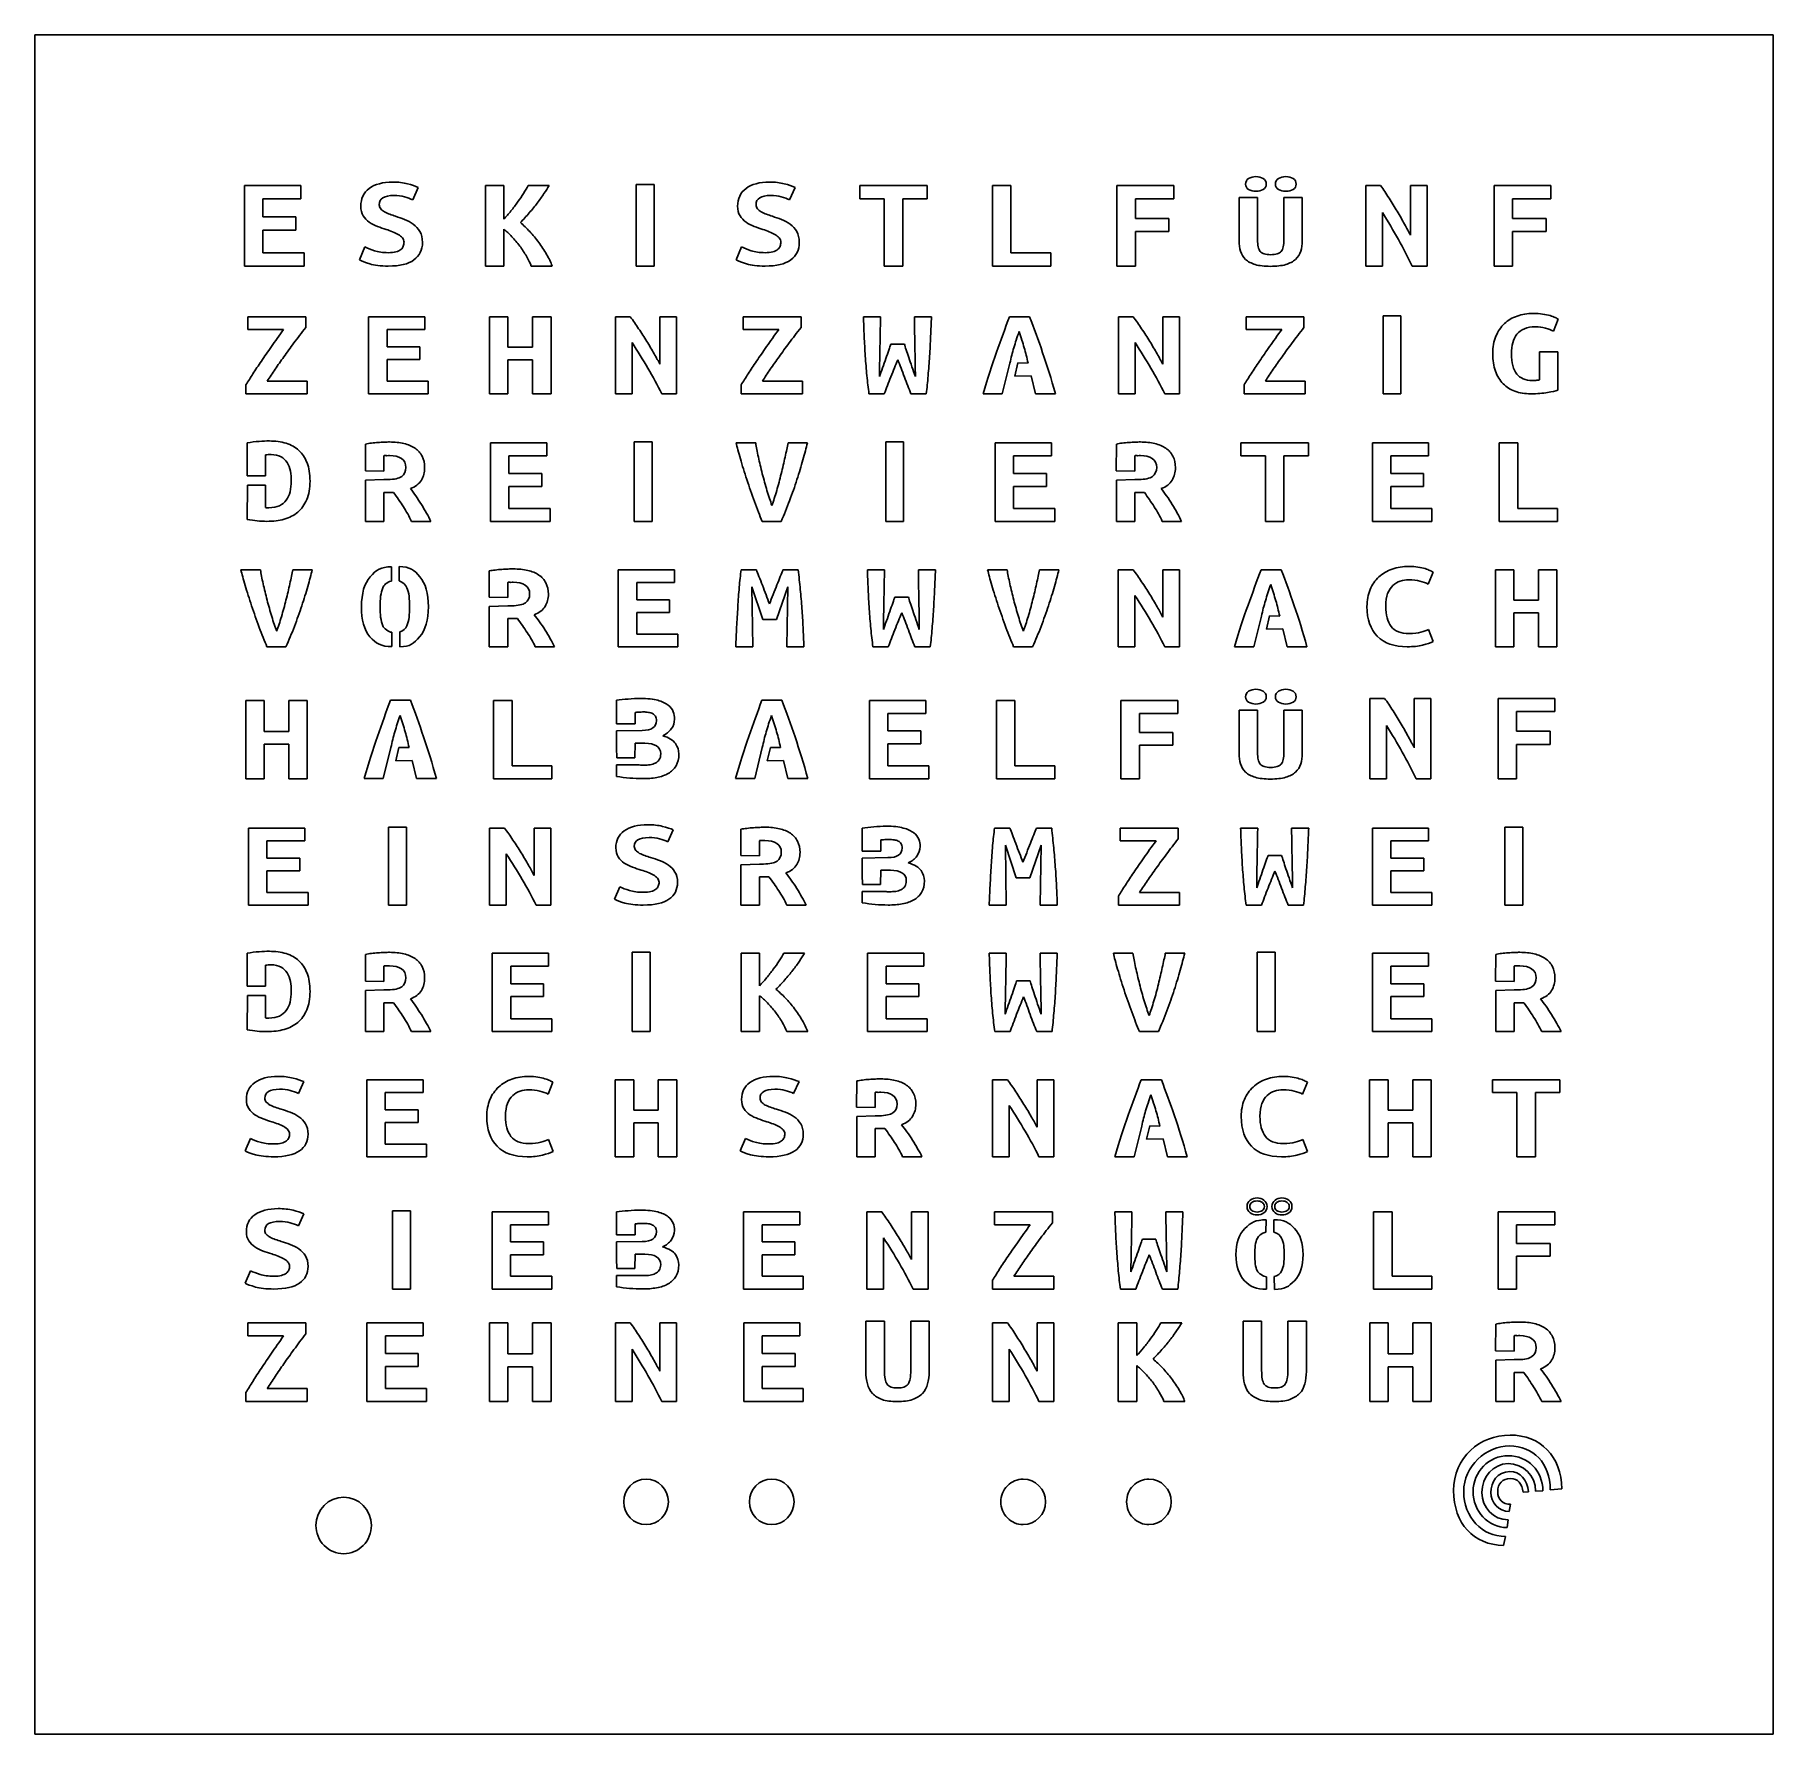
# Model space of a CAD drawing. Extents: x 32 to 171, y 23 to 158.
import ezdxf

# ---------------------------------------------------------------- set-up
doc = ezdxf.new("R2010")
doc.units = 0
doc.layers.add('Ebene_1', color=7, linetype='CONTINUOUS')

msp = doc.modelspace()

# ---------------------------------------------------------------- linework, layer by layer
at = {"layer": 'Ebene_1', "color": 7}
for p, q in [((32.058971, 158.33572), (170.553001, 158.33572)), ((32.058971, 22.93904), (32.058971, 158.33572)), ((170.553001, 158.33572), (170.553001, 22.93904)), ((48.770301, 139.907811), (48.770301, 146.320038)), ((48.770301, 146.320038), (53.252198, 146.320038)), ((53.252198, 146.320038), (53.252198, 145.263419)), ((62.610467, 146.164665), (62.180205, 145.18056)), ((67.969833, 139.907811), (67.969833, 146.320038)), ((67.969833, 146.320038), (69.439896, 146.320038)), ((69.439896, 146.320038), (69.439896, 143.657772)), ((71.364124, 146.320038), (73.025414, 146.320038)), ((79.970622, 146.407594), (81.394699, 146.407594)), ((79.970622, 139.904256), (79.970622, 146.407594)), ((81.394699, 146.407594), (81.394699, 139.904256)), ((92.627333, 146.164655), (92.197071, 145.18055)), ((97.779071, 145.263419), (97.779071, 146.320038)), ((97.779071, 146.320038), (103.157348, 146.320038)), ((103.157348, 146.320038), (103.157348, 145.263419)), ((108.344943, 139.907811), (108.344943, 146.320038)), ((108.344943, 146.320038), (109.826958, 146.320038)), ((109.826958, 146.320038), (109.826958, 140.96443)), ((118.26543, 139.907811), (118.26543, 146.320038)), ((118.26543, 146.320038), (122.795134, 146.320038)), ((122.795134, 146.320038), (122.795134, 145.263419)), ((129.345213, 145.863857), (129.345213, 145.863857)), ((131.723607, 145.863857), (131.723607, 145.863857)), ((138.09444, 139.907811), (138.09444, 146.320038)), ((138.09444, 146.320038), (139.277661, 146.320038)), ((141.644103, 142.373255), (141.644103, 146.320038)), ((141.644103, 146.320038), (142.970745, 146.320038)), ((142.970745, 146.320038), (142.970745, 139.907811)), ((148.3137, 139.907811), (148.3137, 146.320038)), ((148.3137, 146.320038), (152.843404, 146.320038)), ((152.843404, 146.320038), (152.843404, 145.263419)), ((53.252198, 145.263419), (50.240363, 145.263419)), ((50.240363, 145.263419), (50.240363, 143.823516)), ((99.727202, 145.263419), (97.779071, 145.263419)), ((99.727202, 139.907811), (99.727202, 145.263419)), ((103.157348, 145.263419), (101.209217, 145.263419)), ((101.209217, 145.263419), (101.209217, 139.907811)), ((122.795134, 145.263419), (119.735492, 145.263419)), ((119.735492, 145.263419), (119.735492, 143.709567)), ((127.994668, 141.939659), (127.994668, 145.361421)), ((127.994668, 145.361421), (129.476682, 145.361421)), ((129.476682, 145.361421), (129.476682, 142.008961)), ((131.568234, 142.017623), (131.568234, 145.361421)), ((131.568234, 145.361421), (133.038297, 145.361421)), ((133.038297, 145.361421), (133.038297, 141.939659)), ((139.421082, 144.165364), (139.421082, 139.907811)), ((152.843404, 145.263419), (149.783762, 145.263419)), ((149.783762, 145.263419), (149.783762, 143.709567)), ((50.240363, 143.823516), (52.857791, 143.823516)), ((52.857791, 142.766898), (50.240363, 142.766898)), ((50.240363, 142.766898), (50.240363, 140.96443)), ((52.857791, 143.823516), (52.857791, 142.766898)), ((69.439896, 142.839411), (69.439896, 139.907811)), ((119.735492, 143.709567), (122.412679, 143.709567)), ((122.412679, 142.652948), (119.735492, 142.652948)), ((119.735492, 142.652948), (119.735492, 139.907811)), ((122.412679, 143.709567), (122.412679, 142.652948)), ((149.783762, 143.709567), (152.460949, 143.709567)), ((152.460949, 142.652948), (149.783762, 142.652948)), ((149.783762, 142.652948), (149.783762, 139.907811)), ((152.460949, 143.709567), (152.460949, 142.652948)), ((57.92539, 140.394697), (58.355652, 141.430598)), ((87.942256, 140.394687), (88.372518, 141.430588)), ((53.515136, 139.907811), (48.770301, 139.907811)), ((50.240363, 140.96443), (53.515136, 140.96443)), ((53.515136, 140.96443), (53.515136, 139.907811)), ((60.220121, 140.974802), (60.220121, 140.974802)), ((69.439896, 139.907811), (67.969833, 139.907811)), ((73.2764, 139.907811), (71.61511, 139.907811)), ((81.394699, 139.904256), (79.970622, 139.904256)), ((90.236987, 140.974792), (90.236987, 140.974792)), ((101.209217, 139.907811), (99.727202, 139.907811)), ((112.994165, 139.907811), (108.344943, 139.907811)), ((109.826958, 140.96443), (112.994165, 140.96443)), ((112.994165, 140.96443), (112.994165, 139.907811)), ((119.735492, 139.907811), (118.26543, 139.907811)), ((130.492579, 139.886602), (130.492579, 139.886602)), ((139.421082, 139.907811), (138.09444, 139.907811)), ((142.970745, 139.907811), (141.787524, 139.907811)), ((149.783762, 139.907811), (148.3137, 139.907811)), ((49.037375, 134.856619), (49.037375, 135.867853)), ((49.037375, 135.867853), (53.651125, 135.867853)), ((53.651125, 135.867853), (53.651125, 135.015244)), ((58.654638, 129.731052), (58.654638, 135.867853)), ((58.654638, 135.867853), (63.136908, 135.867853)), ((63.136908, 135.867853), (63.136908, 134.856619)), ((68.286314, 129.731052), (68.286314, 135.867853)), ((68.286314, 135.867853), (69.756498, 135.867853)), ((69.756498, 135.867853), (69.756498, 133.448823)), ((71.716744, 133.448823), (71.716744, 135.867853)), ((71.716744, 135.867853), (73.186929, 135.867853)), ((73.186929, 135.867853), (73.186929, 129.731052)), ((78.31519, 129.731052), (78.31519, 135.867853)), ((78.31519, 135.867853), (79.49851, 135.867853)), ((81.865148, 132.090598), (81.865148, 135.867853)), ((81.865148, 135.867853), (83.1919, 135.867853)), ((83.1919, 135.867853), (83.1919, 129.731052)), ((88.487497, 134.856619), (88.487497, 135.867853)), ((88.487497, 135.867853), (93.101247, 135.867853)), ((93.101247, 135.867853), (93.101247, 135.015244)), ((98.074123, 135.867853), (99.436733, 135.867853)), ((102.138048, 135.867853), (103.500658, 135.867853)), ((109.70921, 135.87147), (111.31089, 135.87147)), ((118.382898, 129.731052), (118.382898, 135.867853)), ((118.382898, 135.867853), (119.566218, 135.867853)), ((121.932856, 132.090598), (121.932856, 135.867853)), ((121.932856, 135.867853), (123.259608, 135.867853)), ((123.259608, 135.867853), (123.259608, 129.731052)), ((128.555184, 134.856619), (128.555184, 135.867853)), ((128.555184, 135.867853), (133.168934, 135.867853)), ((133.168934, 135.867853), (133.168934, 135.015244)), ((139.466716, 135.951627), (140.890911, 135.951627)), ((139.466716, 129.727629), (139.466716, 135.951627)), ((140.890911, 135.951627), (140.890911, 129.727629)), ((51.882122, 134.856619), (49.037375, 134.856619)), ((63.136908, 134.856619), (60.124822, 134.856619)), ((60.124822, 134.856619), (60.124822, 133.478565)), ((91.332244, 134.856619), (88.487497, 134.856619)), ((131.399931, 134.856619), (128.555184, 134.856619)), ((151.613072, 135.074715), (151.613072, 135.074715)), ((153.429885, 135.689387), (153.047398, 134.717809)), ((60.124822, 133.478565), (62.742468, 133.478565)), ((62.742468, 133.478565), (62.742468, 132.467332)), ((69.756498, 133.448823), (71.716744, 133.448823)), ((79.641942, 133.805729), (79.641942, 129.731052)), ((100.261471, 133.696675), (101.337215, 133.696675)), ((119.70965, 133.805729), (119.70965, 129.731052)), ((151.923843, 130.8315), (151.923843, 133.072076)), ((151.923843, 133.072076), (153.394027, 133.072076)), ((153.394027, 133.072076), (153.394027, 130.008633)), ((62.742468, 132.467332), (60.124822, 132.467332)), ((60.124822, 132.467332), (60.124822, 130.742286)), ((71.716744, 132.437589), (69.756498, 132.437589)), ((69.756498, 132.437589), (69.756498, 129.731052)), ((71.716744, 129.731052), (71.716744, 132.437589)), ((109.74507, 132.1636), (109.13548, 129.73467)), ((110.14062, 131.12788), (110.38759, 132.18817)), ((110.38759, 132.18806), (111.19136, 132.16356)), ((48.881989, 129.731052), (48.881989, 130.43495)), ((50.579276, 130.742286), (53.758699, 130.742286)), ((53.758699, 130.742286), (53.758699, 129.731052)), ((60.124822, 130.742286), (63.399867, 130.742286)), ((63.399867, 130.742286), (63.399867, 129.731052)), ((88.332111, 129.731052), (88.332111, 130.43495)), ((90.029398, 130.742286), (93.208821, 130.742286)), ((93.208821, 130.742286), (93.208821, 129.731052)), ((111.44236, 131.15238), (110.14062, 131.12788)), ((111.78899, 129.73467), (111.44236, 131.15238)), ((128.399798, 129.731052), (128.399798, 130.43495)), ((130.097085, 130.742286), (133.276508, 130.742286)), ((133.276508, 130.742286), (133.276508, 129.731052)), ((53.758699, 129.731052), (48.881989, 129.731052)), ((63.399867, 129.731052), (58.654638, 129.731052)), ((69.756498, 129.731052), (68.286314, 129.731052)), ((73.186929, 129.731052), (71.716744, 129.731052)), ((79.641942, 129.731052), (78.31519, 129.731052)), ((83.1919, 129.731052), (82.008581, 129.731052)), ((93.208821, 129.731052), (88.332111, 129.731052)), ((99.735551, 129.731052), (98.516374, 129.731052)), ((103.082312, 129.731052), (101.863135, 129.731052)), ((109.13548, 129.73467), (107.60554, 129.73467)), ((113.36675, 129.73467), (111.78899, 129.73467)), ((119.70965, 129.731052), (118.382898, 129.731052)), ((123.259608, 129.731052), (122.076289, 129.731052)), ((133.276508, 129.731052), (128.399798, 129.731052)), ((140.890911, 129.727629), (139.466716, 129.727629)), ((48.978908, 123.184203), (48.978908, 125.82198)), ((50.449023, 124.862667), (50.435057, 123.186728)), ((58.39526, 123.600168), (58.409229, 125.731084)), ((59.879344, 124.781617), (59.879344, 123.577697)), ((68.363163, 119.570474), (68.363163, 125.821982)), ((68.363163, 125.821982), (72.845222, 125.821982)), ((72.845222, 124.791846), (69.833278, 124.791846)), ((69.833278, 124.791846), (69.833278, 123.388035)), ((72.845222, 125.821982), (72.845222, 124.791846)), ((79.810709, 125.907343), (81.234838, 125.907343)), ((79.810709, 119.567009), (79.810709, 125.907343)), ((81.234838, 125.907343), (81.234838, 119.567009)), ((87.937142, 125.821982), (89.490922, 125.821982)), ((92.072589, 125.821982), (93.614417, 125.821982)), ((99.854129, 125.907343), (101.278258, 125.907343)), ((99.854129, 119.567009), (99.854129, 125.907343)), ((101.278258, 125.907343), (101.278258, 119.567009)), ((108.567652, 119.570474), (108.567652, 125.821982)), ((108.567652, 125.821982), (113.049711, 125.821982)), ((113.049711, 124.791846), (110.037767, 124.791846)), ((110.037767, 124.791846), (110.037767, 123.388035)), ((113.049711, 125.821982), (113.049711, 124.791846)), ((118.207535, 123.600168), (118.221504, 125.731084)), ((119.691619, 124.781617), (119.691619, 123.577697)), ((128.14638, 124.791846), (128.14638, 125.821982)), ((128.14638, 125.821982), (133.524851, 125.821982)), ((130.094581, 124.791846), (128.14638, 124.791846)), ((130.094581, 119.570474), (130.094581, 124.791846)), ((133.524851, 124.791846), (131.576649, 124.791846)), ((131.576649, 124.791846), (131.576649, 119.570474)), ((133.524851, 125.821982), (133.524851, 124.791846)), ((138.617012, 119.570474), (138.617012, 125.821982)), ((138.617012, 125.821982), (143.099071, 125.821982)), ((143.099071, 124.791846), (140.087127, 124.791846)), ((140.087127, 124.791846), (140.087127, 123.388035)), ((143.099071, 125.821982), (143.099071, 124.791846)), ((148.729079, 119.570474), (148.729079, 125.821982)), ((148.729079, 125.821982), (150.211147, 125.821982)), ((150.211147, 125.821982), (150.211147, 120.60061)), ((59.879344, 123.577697), (58.39526, 123.600168)), ((69.833278, 123.388035), (72.450801, 123.388035)), ((72.450801, 123.388035), (72.450801, 122.357899)), ((110.037767, 123.388035), (112.65529, 123.388035)), ((112.65529, 123.388035), (112.65529, 122.357899)), ((119.691619, 123.577697), (118.207535, 123.600168)), ((140.087127, 123.388035), (142.70465, 123.388035)), ((142.70465, 123.388035), (142.70465, 122.357899)), ((50.435057, 123.186728), (48.978908, 123.184203)), ((48.978908, 119.721964), (48.992874, 122.447177)), ((48.992874, 122.447177), (50.449023, 122.449701)), ((50.449023, 122.449701), (50.449023, 120.661331)), ((58.409229, 122.850644), (59.879344, 122.903261)), ((58.409229, 119.570471), (58.409229, 122.850644)), ((59.879344, 122.903135), (60.202052, 122.903135)), ((72.450801, 122.357899), (69.833278, 122.357899)), ((69.833278, 122.357899), (69.833278, 120.60061)), ((112.65529, 122.357899), (110.037767, 122.357899)), ((110.037767, 122.357899), (110.037767, 120.60061)), ((118.221504, 122.850644), (119.691619, 122.903261)), ((118.221504, 119.570471), (118.221504, 122.850644)), ((119.691619, 122.903135), (120.014327, 122.903135)), ((142.70465, 122.357899), (140.087127, 122.357899)), ((140.087127, 122.357899), (140.087127, 120.60061)), ((50.580496, 120.651232), (50.71197, 120.651232)), ((60.644283, 121.873126), (59.879344, 121.873126)), ((59.879344, 121.873126), (59.879344, 119.570471)), ((69.833278, 120.60061), (73.10817, 120.60061)), ((73.10817, 120.60061), (73.10817, 119.570474)), ((110.037767, 120.60061), (113.312659, 120.60061)), ((113.312659, 120.60061), (113.312659, 119.570474)), ((120.456558, 121.873126), (119.691619, 121.873126)), ((119.691619, 121.873126), (119.691619, 119.570471)), ((140.087127, 120.60061), (143.362019, 120.60061)), ((143.362019, 120.60061), (143.362019, 119.570474)), ((150.211147, 120.60061), (153.378469, 120.60061)), ((153.378469, 120.60061), (153.378469, 119.570474)), ((59.879344, 119.570471), (58.409229, 119.570471)), ((63.608418, 119.570471), (62.06659, 119.570471)), ((73.10817, 119.570474), (68.363163, 119.570474)), ((81.234838, 119.567009), (79.810709, 119.567009)), ((91.522789, 119.570474), (90.004865, 119.570474)), ((101.278258, 119.567009), (99.854129, 119.567009)), ((113.312659, 119.570474), (108.567652, 119.570474)), ((119.691619, 119.570471), (118.221504, 119.570471)), ((123.420693, 119.570471), (121.878865, 119.570471)), ((131.576649, 119.570474), (130.094581, 119.570474)), ((143.362019, 119.570474), (138.617012, 119.570474)), ((153.378469, 119.570474), (148.729079, 119.570474)), ((48.485594, 115.71124), (50.039441, 115.71124)), ((52.621218, 115.71124), (54.163112, 115.71124)), ((60.472567, 115.952765), (60.465459, 114.810742)), ((61.082141, 114.828082), (61.08492, 115.961436)), ((68.255477, 113.531338), (68.269447, 115.622064)), ((78.541968, 109.57764), (78.541968, 115.71124)), ((78.541968, 115.71124), (83.02422, 115.71124)), ((83.02422, 115.71124), (83.02422, 114.700533)), ((88.331564, 115.71124), (89.550736, 115.71124)), ((91.666359, 115.71124), (92.885531, 115.71124)), ((98.390127, 115.71124), (99.752732, 115.71124)), ((102.454036, 115.71124), (103.81664, 115.71124)), ((107.969321, 115.71124), (109.523168, 115.71124)), ((112.104945, 115.71124), (113.646839, 115.71124)), ((118.380639, 109.57764), (118.380639, 115.71124)), ((118.380639, 115.71124), (119.563953, 115.71124)), ((121.930582, 111.935955), (121.930582, 115.71124)), ((121.930582, 115.71124), (123.257329, 115.71124)), ((123.257329, 115.71124), (123.257329, 109.57764)), ((129.75143, 115.71484), (131.35308, 115.71484)), ((143.458426, 115.532874), (143.075941, 114.561804)), ((148.419336, 109.57764), (148.419336, 115.71124)), ((148.419336, 115.71124), (149.889515, 115.71124)), ((149.889515, 115.71124), (149.889515, 113.293472)), ((151.849753, 113.293472), (151.849753, 115.71124)), ((151.849753, 115.71124), (153.319931, 115.71124)), ((153.319931, 115.71124), (153.319931, 109.57764)), ((69.739625, 114.690505), (69.739625, 113.509291)), ((83.02422, 114.700533), (80.012147, 114.700533)), ((80.012147, 114.700533), (80.012147, 113.323199)), ((90.064701, 111.747686), (89.192156, 114.343814)), ((89.192156, 114.343814), (89.251919, 109.57764)), ((92.048844, 114.343814), (91.140441, 111.747686)), ((91.977128, 109.57764), (92.048844, 114.343814)), ((119.707385, 113.650192), (119.707385, 109.57764)), ((69.739625, 113.509291), (68.255477, 113.531338)), ((68.269447, 112.795951), (69.739626, 112.847576)), ((68.269447, 109.577644), (68.269447, 112.795951)), ((69.739625, 112.847452), (70.062347, 112.847452)), ((80.012147, 113.323199), (82.629782, 113.323199)), ((82.629782, 112.312492), (80.012147, 112.312492)), ((80.012147, 112.312492), (80.012147, 110.588346)), ((82.629782, 113.323199), (82.629782, 112.312492)), ((100.577466, 113.541194), (101.653207, 113.541194)), ((149.889515, 113.293472), (151.849753, 113.293472)), ((151.849753, 112.282766), (149.889515, 112.282766)), ((149.889515, 112.282766), (149.889515, 109.57764)), ((151.849753, 109.57764), (151.849753, 112.282766)), ((70.504596, 111.83687), (69.739626, 111.83687)), ((69.739626, 111.83687), (69.739626, 109.577644)), ((91.140441, 111.747686), (90.064701, 111.747686)), ((129.78729, 112.00892), (129.1777, 109.58124)), ((130.18283, 110.97371), (130.4298, 112.03346)), ((131.48457, 110.99821), (130.18283, 110.97371)), ((130.4298, 112.03338), (131.23356, 112.00888)), ((131.8312, 109.58124), (131.48457, 110.99821)), ((143.099846, 110.964879), (143.470379, 110.003717)), ((52.071395, 109.57764), (50.553406, 109.57764)), ((60.514842, 110.728331), (60.51415, 109.586307)), ((61.146256, 109.577637), (61.129449, 110.754342)), ((69.739626, 109.577644), (68.269447, 109.577644)), ((73.468859, 109.577644), (71.926964, 109.577644)), ((83.287179, 109.57764), (78.541968, 109.57764)), ((80.012147, 110.588346), (83.287179, 110.588346)), ((83.287179, 110.588346), (83.287179, 109.57764)), ((89.251919, 109.57764), (87.901267, 109.57764)), ((93.32778, 109.57764), (91.977128, 109.57764)), ((100.051549, 109.57764), (98.832376, 109.57764)), ((103.398297, 109.57764), (102.179124, 109.57764)), ((111.555122, 109.57764), (110.037133, 109.57764)), ((119.707385, 109.57764), (118.380639, 109.57764)), ((123.257329, 109.57764), (122.074014, 109.57764)), ((129.1777, 109.58124), (127.64776, 109.58124)), ((133.40895, 109.58124), (131.8312, 109.58124)), ((141.402567, 109.577635), (141.402567, 109.577635)), ((149.889515, 109.57764), (148.419336, 109.57764)), ((153.319931, 109.57764), (151.849753, 109.57764)), ((48.87124, 99.057422), (48.87124, 105.297357)), ((48.87124, 105.297357), (50.341395, 105.297357)), ((50.341395, 105.297357), (50.341395, 102.837673)), ((52.301602, 102.837673), (52.301602, 105.297357)), ((52.301602, 105.297357), (53.771758, 105.297357)), ((53.771758, 105.297357), (53.771758, 99.057422)), ((60.394551, 105.31008), (61.996178, 105.31008)), ((68.597895, 99.057422), (68.597895, 105.297357)), ((68.597895, 105.297357), (70.080003, 105.297357)), ((70.080003, 105.297357), (70.080003, 100.085651)), ((78.411507, 104.55345), (78.411507, 105.31076)), ((89.983288, 105.31008), (91.584914, 105.31008)), ((98.552448, 99.057422), (98.552448, 105.297357)), ((98.552448, 105.297357), (103.034629, 105.297357)), ((103.034629, 105.297357), (103.034629, 104.269129)), ((108.664805, 99.057422), (108.664805, 105.297357)), ((108.664805, 105.297357), (110.146913, 105.297357)), ((110.146913, 105.297357), (110.146913, 100.085651)), ((118.585916, 99.057422), (118.585916, 105.297357)), ((118.585916, 105.297357), (123.115907, 105.297357)), ((123.115907, 105.297357), (123.115907, 104.269129)), ((138.410582, 99.060798), (138.410582, 105.468479)), ((138.410582, 105.468479), (139.593965, 105.468479)), ((141.960731, 101.524494), (141.960731, 105.468479)), ((141.960731, 105.468479), (143.287554, 105.468479)), ((143.287554, 105.468479), (143.287554, 99.060798)), ((148.631239, 99.060798), (148.631239, 105.468479)), ((148.631239, 105.468479), (153.161563, 105.468479)), ((153.161563, 105.468479), (153.161563, 104.412609)), ((79.881557, 104.34206), (79.891557, 103.44315)), ((103.034629, 104.269129), (100.022603, 104.269129)), ((100.022603, 104.269129), (100.022603, 102.867915)), ((123.115907, 104.269129), (120.056071, 104.269129)), ((120.056071, 104.269129), (120.056071, 102.757028)), ((127.994668, 101.092756), (127.994668, 104.514518)), ((127.994668, 104.514518), (129.476682, 104.514518)), ((129.345213, 105.016954), (129.345213, 105.016954)), ((129.476682, 104.514518), (129.476682, 101.162058)), ((131.568234, 101.17072), (131.568234, 104.514518)), ((131.568234, 104.514518), (133.038297, 104.514518)), ((131.723607, 105.016954), (131.723607, 105.016954)), ((133.038297, 104.514518), (133.038297, 101.092756)), ((153.161563, 104.412609), (150.101503, 104.412609)), ((150.101503, 104.412609), (150.101503, 102.859859)), ((50.341395, 102.837673), (52.301602, 102.837673)), ((78.409968, 102.88141), (80.455288, 102.91081)), ((79.891557, 103.44315), (78.410007, 103.45015)), ((100.022603, 102.867915), (102.640197, 102.867915)), ((102.640197, 102.867915), (102.640197, 101.839687)), ((120.056071, 102.757028), (122.733427, 102.757028)), ((122.733427, 102.757028), (122.733427, 101.7288)), ((139.737405, 103.315332), (139.737405, 99.060798)), ((150.101503, 102.859859), (152.779056, 102.859859)), ((152.779056, 102.859859), (152.779056, 101.803989)), ((52.301602, 101.809445), (50.341395, 101.809445)), ((50.341395, 101.809445), (50.341395, 99.057422)), ((52.301602, 99.057422), (52.301602, 101.809445)), ((60.430407, 101.53992), (59.820835, 99.07017)), ((60.82594, 100.48669), (61.072911, 101.56481)), ((61.072911, 101.56481), (61.87665, 101.53981)), ((78.421368, 100.73956), (78.411468, 101.52351)), ((79.881672, 101.88415), (79.871772, 100.73205)), ((80.670536, 101.88415), (79.881672, 101.88415)), ((90.019144, 101.53992), (89.40957, 99.07017)), ((90.414676, 100.48669), (90.661647, 101.56481)), ((90.661647, 101.56481), (91.465387, 101.53981)), ((102.640197, 101.839687), (100.022603, 101.839687)), ((100.022603, 101.839687), (100.022603, 100.085651)), ((122.733427, 101.7288), (120.056071, 101.7288)), ((120.056071, 101.7288), (120.056071, 99.057422)), ((152.779056, 101.803989), (150.101503, 101.803989)), ((150.101503, 101.803989), (150.101503, 99.060798)), ((62.127651, 100.51169), (60.82594, 100.48669)), ((62.474272, 99.07017), (62.127651, 100.51169)), ((70.080003, 100.085651), (73.247411, 100.085651)), ((73.247411, 100.085651), (73.247411, 99.057422)), ((78.411507, 99.25224), (78.411507, 100.16043)), ((79.871772, 100.73205), (78.421368, 100.73956)), ((91.71639, 100.51169), (90.414676, 100.48669)), ((92.063011, 99.07017), (91.71639, 100.51169)), ((100.022603, 100.085651), (103.297583, 100.085651)), ((103.297583, 100.085651), (103.297583, 99.057422)), ((110.146913, 100.085651), (113.314321, 100.085651)), ((113.314321, 100.085651), (113.314321, 99.057422)), ((50.341395, 99.057422), (48.87124, 99.057422)), ((53.771758, 99.057422), (52.301602, 99.057422)), ((59.820835, 99.07017), (58.290924, 99.07017)), ((64.051986, 99.07017), (62.474272, 99.07017)), ((73.247411, 99.057422), (68.597895, 99.057422)), ((89.40957, 99.07017), (87.87966, 99.07017)), ((93.640732, 99.07017), (92.063011, 99.07017)), ((103.297583, 99.057422), (98.552448, 99.057422)), ((113.314321, 99.057422), (108.664805, 99.057422)), ((120.056071, 99.057422), (118.585916, 99.057422)), ((130.492579, 99.039699), (130.492579, 99.039699)), ((139.737405, 99.060798), (138.410582, 99.060798)), ((143.287554, 99.060798), (142.104171, 99.060798)), ((150.101503, 99.060798), (148.631239, 99.060798)), ((49.085288, 88.997227), (49.085288, 95.131081)), ((49.085288, 95.131081), (53.567484, 95.131081)), ((53.567484, 95.131081), (53.567484, 94.120333)), ((60.243624, 95.21484), (61.667796, 95.21484)), ((60.243624, 88.99383), (60.243624, 95.21484)), ((61.667796, 95.21484), (61.667796, 88.99383)), ((68.29805, 88.997227), (68.29805, 95.131081)), ((68.29805, 95.131081), (69.48135, 95.131081)), ((71.847949, 91.355639), (71.847949, 95.131081)), ((71.847949, 95.131081), (73.174679, 95.131081)), ((73.174679, 95.131081), (73.174679, 88.997227)), ((82.928479, 94.982444), (82.498189, 94.041061)), ((88.301348, 92.951087), (88.315317, 95.041899)), ((97.977255, 94.39075), (97.977255, 95.13521)), ((99.448033, 94.18285), (99.457933, 93.29922)), ((108.52044, 95.131081), (109.739597, 95.131081)), ((111.855193, 95.131081), (113.074351, 95.131081)), ((118.53722, 94.120333), (118.53722, 95.131081)), ((118.53722, 95.131081), (123.150893, 95.131081)), ((123.150893, 95.131081), (123.150893, 94.278882)), ((128.123679, 95.131081), (129.486267, 95.131081)), ((132.187536, 95.131081), (133.550124, 95.131081)), ((138.61854, 88.997227), (138.61854, 95.131081)), ((138.61854, 95.131081), (143.100736, 95.131081)), ((143.100736, 95.131081), (143.100736, 94.120333)), ((149.169164, 95.21484), (150.593336, 95.21484)), ((149.169164, 88.99383), (149.169164, 95.21484)), ((150.593336, 95.21484), (150.593336, 88.99383)), ((53.567484, 94.120333), (50.555448, 94.120333)), ((50.555448, 94.120333), (50.555448, 92.742941)), ((69.62478, 93.069947), (69.62478, 88.997227)), ((89.785476, 92.929039), (88.301348, 92.951087)), ((89.785476, 94.110302), (89.785476, 92.929039)), ((99.457933, 93.29922), (97.976368, 93.30622)), ((110.253556, 91.167363), (109.381021, 93.763598)), ((109.381021, 93.763598), (109.440784, 88.997227)), ((112.237674, 93.763598), (111.329282, 91.167363)), ((112.165959, 88.997227), (112.237674, 93.763598)), ((121.38192, 94.120333), (118.53722, 94.120333)), ((130.310991, 92.960945), (131.386718, 92.960945)), ((143.100736, 94.120333), (140.0887, 94.120333)), ((140.0887, 94.120333), (140.0887, 92.742941)), ((50.555448, 92.742941), (53.17305, 92.742941)), ((53.17305, 91.732192), (50.555448, 91.732192)), ((50.555448, 91.732192), (50.555448, 90.007975)), ((53.17305, 92.742941), (53.17305, 91.732192)), ((88.315317, 92.215669), (89.785477, 92.267296)), ((88.315317, 88.997228), (88.315317, 92.215669)), ((89.785476, 92.267172), (90.108194, 92.267172)), ((97.976367, 92.74731), (100.02168, 92.77611)), ((97.987166, 90.64189), (97.977266, 91.4125)), ((99.44742, 91.76683), (99.43752, 90.63432)), ((100.2363, 91.76683), (99.44742, 91.76683)), ((140.0887, 92.742941), (142.706302, 92.742941)), ((142.706302, 91.732192), (140.0887, 91.732192)), ((140.0887, 91.732192), (140.0887, 90.007975)), ((142.706302, 92.742941), (142.706302, 91.732192)), ((78.243091, 89.462966), (78.673382, 90.453895)), ((90.550439, 91.256548), (89.785477, 91.256548)), ((89.785477, 91.256548), (89.785477, 88.997228)), ((97.977255, 89.17982), (97.977255, 90.07258)), ((99.43752, 90.63432), (97.987166, 90.64189)), ((111.329282, 91.167363), (110.253556, 91.167363)), ((53.830439, 88.997227), (49.085288, 88.997227)), ((50.555448, 90.007975), (53.830439, 90.007975)), ((53.830439, 90.007975), (53.830439, 88.997227)), ((61.667796, 88.99383), (60.243624, 88.99383)), ((69.62478, 88.997227), (68.29805, 88.997227)), ((73.174679, 88.997227), (71.991379, 88.997227)), ((80.537975, 90.017886), (80.537975, 90.017886)), ((89.785477, 88.997228), (88.315317, 88.997228)), ((93.514664, 88.997228), (91.972789, 88.997228)), ((109.440784, 88.997227), (108.090149, 88.997227)), ((113.516594, 88.997227), (112.165959, 88.997227)), ((118.381837, 88.997227), (118.381837, 89.700787)), ((123.258466, 88.997227), (118.381837, 88.997227)), ((120.079095, 90.007975), (123.258466, 90.007975)), ((123.258466, 90.007975), (123.258466, 88.997227)), ((129.78508, 88.997227), (128.565922, 88.997227)), ((133.131786, 88.997227), (131.912628, 88.997227)), ((143.363691, 88.997227), (138.61854, 88.997227)), ((140.0887, 90.007975), (143.363691, 90.007975)), ((143.363691, 90.007975), (143.363691, 88.997227)), ((150.593336, 88.99383), (149.169164, 88.99383)), ((48.978982, 82.527714), (48.978982, 85.163807)), ((58.395717, 82.943419), (58.409687, 85.072973)), ((68.502711, 78.916291), (68.502711, 85.163804)), ((68.502711, 85.163804), (72.984953, 85.163804)), ((72.984953, 85.163804), (72.984953, 84.134327)), ((79.652928, 85.249106), (81.077115, 85.249106)), ((79.652928, 78.912821), (79.652928, 85.249106)), ((81.077115, 85.249106), (81.077115, 78.912821)), ((88.331817, 78.916291), (88.331817, 85.163804)), ((88.331817, 85.163804), (89.801993, 85.163804)), ((89.801993, 85.163804), (89.801993, 82.569925)), ((91.726368, 85.163804), (93.387786, 85.163804)), ((98.410008, 78.916291), (98.410008, 85.163804)), ((98.410008, 85.163804), (102.89225, 85.163804)), ((102.89225, 85.163804), (102.89225, 84.134327)), ((108.092041, 85.163804), (109.454643, 85.163804)), ((112.15594, 85.163804), (113.518542, 85.163804)), ((117.989375, 85.163804), (119.543219, 85.163804)), ((122.12499, 85.163804), (123.666881, 85.163804)), ((129.445388, 85.249106), (130.869575, 85.249106)), ((129.445388, 78.912821), (129.445388, 85.249106)), ((130.869575, 85.249106), (130.869575, 78.912821)), ((138.620727, 78.916291), (138.620727, 85.163804)), ((138.620727, 85.163804), (143.102969, 85.163804)), ((143.102969, 85.163804), (143.102969, 84.134327)), ((148.436055, 82.943399), (148.450025, 85.072953)), ((50.449156, 84.205106), (50.43519, 82.530238)), ((59.879861, 84.124113), (59.879861, 82.920962)), ((72.984953, 84.134327), (69.972886, 84.134327)), ((69.972886, 84.134327), (69.972886, 82.731412)), ((102.89225, 84.134327), (99.880183, 84.134327)), ((99.880183, 84.134327), (99.880183, 82.731412)), ((143.102969, 84.134327), (140.090902, 84.134327)), ((140.090902, 84.134327), (140.090902, 82.731412)), ((149.920199, 84.124093), (149.920199, 82.920942)), ((50.43519, 82.530238), (48.978982, 82.527714)), ((48.978982, 79.067687), (48.992949, 81.791159)), ((48.992949, 81.791159), (50.449156, 81.793682)), ((50.449156, 81.793682), (50.449156, 80.006454)), ((59.879861, 82.920962), (58.395717, 82.943419)), ((58.409687, 82.194373), (59.879862, 82.246957)), ((58.409687, 78.916296), (58.409687, 82.194373)), ((59.879861, 82.246831), (60.202583, 82.246831)), ((69.972886, 82.731412), (72.590515, 82.731412)), ((72.590515, 82.731412), (72.590515, 81.701935)), ((89.801993, 81.772585), (89.801993, 78.916291)), ((99.880183, 82.731412), (102.497812, 82.731412)), ((102.497812, 82.731412), (102.497812, 81.701935)), ((110.279375, 82.953456), (111.355113, 82.953456)), ((140.090902, 82.731412), (142.708531, 82.731412)), ((142.708531, 82.731412), (142.708531, 81.701935)), ((149.920199, 82.920942), (148.436055, 82.943399)), ((148.450025, 82.194353), (149.9202, 82.246937)), ((148.450025, 78.916276), (148.450025, 82.194353)), ((149.920199, 82.246811), (150.242921, 82.246811)), ((60.644832, 81.21748), (59.879862, 81.21748)), ((59.879862, 81.21748), (59.879862, 78.916296)), ((72.590515, 81.701935), (69.972886, 81.701935)), ((69.972886, 81.701935), (69.972886, 79.945768)), ((102.497812, 81.701935), (99.880183, 81.701935)), ((99.880183, 81.701935), (99.880183, 79.945768)), ((142.708531, 81.701935), (140.090902, 81.701935)), ((140.090902, 81.701935), (140.090902, 79.945768)), ((150.68517, 81.21746), (149.9202, 81.21746)), ((149.9202, 81.21746), (149.9202, 78.916276)), ((50.580636, 79.996361), (50.712115, 79.996361)), ((69.972886, 79.945768), (73.247911, 79.945768)), ((73.247911, 79.945768), (73.247911, 78.916291)), ((99.880183, 79.945768), (103.155208, 79.945768)), ((103.155208, 79.945768), (103.155208, 78.916291)), ((140.090902, 79.945768), (143.365927, 79.945768)), ((143.365927, 79.945768), (143.365927, 78.916291)), ((59.879862, 78.916296), (58.409687, 78.916296)), ((63.609087, 78.916296), (62.067196, 78.916296)), ((73.247911, 78.916291), (68.502711, 78.916291)), ((81.077115, 78.912821), (79.652928, 78.912821)), ((89.801993, 78.916291), (88.331817, 78.916291)), ((93.638791, 78.916291), (91.977374, 78.916291)), ((103.155208, 78.916291), (98.410008, 78.916291)), ((109.753459, 78.916291), (108.534289, 78.916291)), ((113.100199, 78.916291), (111.881029, 78.916291)), ((121.575168, 78.916291), (120.057182, 78.916291)), ((130.869575, 78.912821), (129.445388, 78.912821)), ((143.365927, 78.916291), (138.620727, 78.916291)), ((149.9202, 78.916276), (148.450025, 78.916276)), ((153.649425, 78.916276), (152.107534, 78.916276)), ((53.493511, 74.930066), (53.063214, 73.988722)), ((58.51371, 68.945098), (58.51371, 75.078698)), ((58.51371, 75.078698), (62.995971, 75.078698)), ((62.995971, 75.078698), (62.995971, 74.067991)), ((73.340043, 74.900339), (72.957557, 73.929269)), ((78.300956, 68.945098), (78.300956, 75.078698)), ((78.300956, 75.078698), (79.771137, 75.078698)), ((79.771137, 75.078698), (79.771137, 72.66093)), ((81.731379, 72.66093), (81.731379, 75.078698)), ((81.731379, 75.078698), (83.20156, 75.078698)), ((83.20156, 75.078698), (83.20156, 68.945098)), ((92.943551, 74.930066), (92.513254, 73.988722)), ((97.526346, 72.898793), (97.540316, 74.989519)), ((108.363603, 68.945098), (108.363603, 75.078698)), ((108.363603, 75.078698), (109.54692, 75.078698)), ((111.913554, 71.303413), (111.913554, 75.078698)), ((111.913554, 75.078698), (113.240303, 75.078698)), ((113.240303, 75.078698), (113.240303, 68.945098)), ((120.20635, 75.08227), (121.80801, 75.08227)), ((133.44146, 74.900339), (133.058974, 73.929269)), ((138.402361, 68.945098), (138.402361, 75.078698)), ((138.402361, 75.078698), (139.872542, 75.078698)), ((139.872542, 75.078698), (139.872542, 72.66093)), ((141.832784, 72.66093), (141.832784, 75.078698)), ((141.832784, 75.078698), (143.302965, 75.078698)), ((143.302965, 75.078698), (143.302965, 68.945098)), ((148.180207, 74.067991), (148.180207, 75.078698)), ((148.180207, 75.078698), (153.558919, 75.078698)), ((153.558919, 75.078698), (153.558919, 74.067991)), ((62.995971, 74.067991), (59.983892, 74.067991)), ((59.983892, 74.067991), (59.983892, 72.690657)), ((99.010496, 74.05796), (99.010496, 72.876746)), ((150.128496, 74.067991), (148.180207, 74.067991)), ((150.128496, 68.945098), (150.128496, 74.067991)), ((153.558919, 74.067991), (151.61063, 74.067991)), ((151.61063, 74.067991), (151.61063, 68.945098)), ((59.983892, 72.690657), (62.601532, 72.690657)), ((62.601532, 72.690657), (62.601532, 71.67995)), ((79.771137, 72.66093), (81.731379, 72.66093)), ((99.010496, 72.876746), (97.526346, 72.898793)), ((97.540316, 72.163406), (99.010497, 72.215031)), ((97.540316, 68.945099), (97.540316, 72.163406)), ((99.010496, 72.214907), (99.333219, 72.214907)), ((109.690352, 73.01765), (109.690352, 68.945098)), ((139.872542, 72.66093), (141.832784, 72.66093)), ((62.601532, 71.67995), (59.983892, 71.67995)), ((59.983892, 71.67995), (59.983892, 69.955804)), ((81.731379, 71.650224), (79.771137, 71.650224)), ((79.771137, 71.650224), (79.771137, 68.945098)), ((81.731379, 68.945098), (81.731379, 71.650224)), ((99.77547, 71.204325), (99.010497, 71.204325)), ((99.010497, 71.204325), (99.010497, 68.945099)), ((120.24219, 71.37637), (119.63262, 68.94868)), ((120.63776, 70.34114), (120.88473, 71.40087)), ((120.88473, 71.40087), (121.68848, 71.37637)), ((141.832784, 71.650224), (139.872542, 71.650224)), ((139.872542, 71.650224), (139.872542, 68.945098)), ((141.832784, 68.945098), (141.832784, 71.650224)), ((48.808055, 69.410817), (49.238352, 70.401706)), ((51.102972, 69.965715), (51.102972, 69.965715)), ((59.983892, 69.955804), (63.25893, 69.955804)), ((63.25893, 69.955804), (63.25893, 68.945098)), ((72.981463, 70.332344), (73.351996, 69.371182)), ((88.258095, 69.410817), (88.688392, 70.401706)), ((90.553012, 69.965715), (90.553012, 69.965715)), ((121.93949, 70.36564), (120.63776, 70.34114)), ((122.28612, 68.94868), (121.93949, 70.36564)), ((133.08288, 70.332344), (133.453413, 69.371182)), ((63.25893, 68.945098), (58.51371, 68.945098)), ((71.28418, 68.9451), (71.28418, 68.9451)), ((79.771137, 68.945098), (78.300956, 68.945098)), ((83.20156, 68.945098), (81.731379, 68.945098)), ((99.010497, 68.945099), (97.540316, 68.945099)), ((102.739738, 68.945099), (101.19784, 68.945099)), ((109.690352, 68.945098), (108.363603, 68.945098)), ((113.240303, 68.945098), (112.056986, 68.945098)), ((119.63262, 68.94868), (118.10267, 68.94868)), ((123.86386, 68.94868), (122.28612, 68.94868)), ((131.385597, 68.9451), (131.385597, 68.9451)), ((139.872542, 68.945098), (138.402361, 68.945098)), ((143.302965, 68.945098), (141.832784, 68.945098)), ((151.61063, 68.945098), (150.128496, 68.945098)), ((128.886249, 65.491306), (128.885051, 65.490099)), ((128.887447, 65.491306), (128.886249, 65.491306)), ((129.436447, 65.661149), (129.437148, 65.661083)), ((129.437148, 65.428537), (129.437148, 65.428537)), ((130.866938, 65.491306), (130.86574, 65.490099)), ((130.868135, 65.491306), (130.866938, 65.491306)), ((131.417303, 65.660799), (131.417842, 65.661083)), ((131.418058, 65.428187), (131.417842, 65.428537)), ((131.831581, 65.300956), (131.832778, 65.299749)), ((131.832778, 65.299749), (131.833976, 65.298543)), ((53.493549, 64.397332), (53.063252, 63.455569)), ((60.559689, 64.629826), (61.983882, 64.629826)), ((60.559689, 58.406309), (60.559689, 64.629826)), ((61.983882, 64.629826), (61.983882, 58.406309)), ((68.499245, 58.409711), (68.499245, 64.546038)), ((68.499245, 64.546038), (72.981506, 64.546038)), ((72.981506, 64.546038), (72.981506, 63.534882)), ((78.408463, 63.80556), (78.408463, 64.5503)), ((88.533052, 58.409711), (88.533052, 64.546038)), ((88.533052, 64.546038), (93.015313, 64.546038)), ((93.015313, 64.546038), (93.015313, 63.534882)), ((98.346761, 58.409711), (98.346761, 64.546038)), ((98.346761, 64.546038), (99.530078, 64.546038)), ((101.896712, 60.769074), (101.896712, 64.546038)), ((101.896712, 64.546038), (103.223462, 64.546038)), ((103.223462, 64.546038), (103.223462, 58.409711)), ((108.51904, 63.534882), (108.51904, 64.546038)), ((108.51904, 64.546038), (113.132781, 64.546038)), ((113.132781, 64.546038), (113.132781, 63.693495)), ((118.105663, 64.546038), (119.46827, 64.546038)), ((122.16958, 64.546038), (123.532188, 64.546038)), ((128.885051, 64.4735), (128.886848, 64.471691)), ((128.886848, 64.471691), (128.888644, 64.469278)), ((129.973375, 64.469278), (129.975172, 64.470485)), ((129.975172, 64.470485), (129.976369, 64.471691)), ((130.149693, 63.922985), (130.142565, 62.929832)), ((130.760947, 62.944903), (130.763743, 63.930521)), ((130.86574, 64.4735), (130.867537, 64.471691)), ((130.867537, 64.471691), (130.870531, 64.469278)), ((138.713192, 58.409711), (138.713192, 64.546038)), ((138.713192, 64.546038), (140.195327, 64.546038)), ((140.195327, 64.546038), (140.195327, 59.420867)), ((148.634481, 58.409711), (148.634481, 64.546038)), ((148.634481, 64.546038), (153.164553, 64.546038)), ((153.164553, 64.546038), (153.164553, 63.534882)), ((72.981506, 63.534882), (69.969427, 63.534882)), ((69.969427, 63.534882), (69.969427, 62.156935)), ((79.888538, 62.71358), (78.406963, 62.72058)), ((79.878638, 63.59757), (79.888538, 62.71358)), ((93.015313, 63.534882), (90.003234, 63.534882)), ((90.003234, 63.534882), (90.003234, 62.156935)), ((99.67351, 62.484074), (99.67351, 58.409711)), ((111.363782, 63.534882), (108.51904, 63.534882)), ((120.293007, 62.375027), (121.368749, 62.375027)), ((153.164553, 63.534882), (150.104663, 63.534882)), ((150.104663, 63.534882), (150.104663, 62.047889)), ((69.969427, 62.156935), (72.587067, 62.156935)), ((72.587067, 61.145779), (69.969427, 61.145779)), ((69.969427, 61.145779), (69.969427, 59.420867)), ((72.587067, 62.156935), (72.587067, 61.145779)), ((78.407015, 62.16121), (80.452369, 62.19011)), ((79.878653, 61.18011), (79.868753, 60.04713)), ((80.667532, 61.18011), (79.878653, 61.18011)), ((90.003234, 62.156935), (92.620874, 62.156935)), ((92.620874, 61.145779), (90.003234, 61.145779)), ((90.003234, 61.145779), (90.003234, 59.420867)), ((92.620874, 62.156935), (92.620874, 61.145779)), ((150.104663, 62.047889), (152.782067, 62.047889)), ((152.782067, 61.036733), (150.104663, 61.036733)), ((150.104663, 61.036733), (150.104663, 58.409711)), ((152.782067, 62.047889), (152.782067, 61.036733)), ((48.808092, 58.875629), (49.238389, 59.866958)), ((78.418515, 60.05494), (78.408515, 60.82586)), ((79.868753, 60.04713), (78.418515, 60.05494)), ((51.10301, 59.430773), (51.10301, 59.430773)), ((61.983882, 58.406309), (60.559689, 58.406309)), ((73.244466, 58.409711), (68.499245, 58.409711)), ((69.969427, 59.420867), (73.244466, 59.420867)), ((73.244466, 59.420867), (73.244466, 58.409711)), ((78.408463, 58.59205), (78.408463, 59.48516)), ((93.278273, 58.409711), (88.533052, 58.409711)), ((90.003234, 59.420867), (93.278273, 59.420867)), ((93.278273, 59.420867), (93.278273, 58.409711)), ((99.67351, 58.409711), (98.346761, 58.409711)), ((103.223462, 58.409711), (102.040145, 58.409711)), ((108.363655, 58.409711), (108.363655, 59.113555)), ((113.240356, 58.409711), (108.363655, 58.409711)), ((110.060938, 59.420867), (113.240356, 59.420867)), ((113.240356, 59.420867), (113.240356, 58.409711)), ((119.767088, 58.409711), (118.547913, 58.409711)), ((123.113843, 58.409711), (121.894668, 58.409711)), ((130.192084, 59.379565), (130.191391, 58.386411)), ((130.825248, 58.378875), (130.808385, 59.402191)), ((143.362792, 58.409711), (138.713192, 58.409711)), ((140.195327, 59.420867), (143.362792, 59.420867)), ((143.362792, 59.420867), (143.362792, 58.409711)), ((150.104663, 58.409711), (148.634481, 58.409711)), ((49.039012, 54.677387), (49.039012, 55.710017)), ((49.039012, 55.710017), (53.652707, 55.710017)), ((53.652707, 55.710017), (53.652707, 54.839368)), ((58.517475, 49.443371), (58.517475, 55.710017)), ((58.517475, 55.710017), (62.999691, 55.710017)), ((62.999691, 55.710017), (62.999691, 54.677387)), ((68.287723, 49.443371), (68.287723, 55.710017)), ((68.287723, 55.710017), (69.75789, 55.710017)), ((69.75789, 55.710017), (69.75789, 53.239804)), ((71.718113, 53.239804), (71.718113, 55.710017)), ((71.718113, 55.710017), (73.18828, 55.710017)), ((73.18828, 55.710017), (73.18828, 49.443371)), ((78.316481, 49.443371), (78.316481, 55.710017)), ((78.316481, 55.710017), (79.499786, 55.710017)), ((81.866396, 51.852841), (81.866396, 55.710017)), ((81.866396, 55.710017), (83.193133, 55.710017)), ((83.193133, 55.710017), (83.193133, 49.443371)), ((88.53648, 49.443371), (88.53648, 55.710017)), ((88.53648, 55.710017), (93.018696, 55.710017)), ((93.018696, 55.710017), (93.018696, 54.677387)), ((98.266421, 51.842715), (98.266421, 55.841625)), ((98.266421, 55.841625), (99.74854, 55.841625)), ((99.74854, 55.841625), (99.74854, 51.923706)), ((101.840241, 51.93383), (101.840241, 55.841625)), ((101.840241, 55.841625), (103.310409, 55.841625)), ((103.310409, 55.841625), (103.310409, 51.842715)), ((108.366902, 49.443371), (108.366902, 55.710017)), ((108.366902, 55.710017), (109.550207, 55.710017)), ((111.916817, 51.852841), (111.916817, 55.710017)), ((111.916817, 55.710017), (113.243554, 55.710017)), ((113.243554, 55.710017), (113.243554, 49.443371)), ((118.371739, 49.443371), (118.371739, 55.710017)), ((118.371739, 55.710017), (119.841906, 55.710017)), ((119.841906, 55.710017), (119.841906, 53.108195)), ((121.766271, 55.710017), (123.42768, 55.710017)), ((128.316844, 51.842715), (128.316844, 55.841625)), ((128.316844, 55.841625), (129.798963, 55.841625)), ((129.798963, 55.841625), (129.798963, 51.923706)), ((131.890664, 51.93383), (131.890664, 55.841625)), ((131.890664, 55.841625), (133.360832, 55.841625)), ((133.360832, 55.841625), (133.360832, 51.842715)), ((138.405349, 49.443371), (138.405349, 55.710017)), ((138.405349, 55.710017), (139.875516, 55.710017)), ((139.875516, 55.710017), (139.875516, 53.239804)), ((141.835739, 53.239804), (141.835739, 55.710017)), ((141.835739, 55.710017), (143.305906, 55.710017)), ((143.305906, 55.710017), (143.305906, 49.443371)), ((148.435775, 53.482823), (148.449744, 55.618899)), ((51.883726, 54.677387), (49.039012, 54.677387)), ((62.999691, 54.677387), (59.987642, 54.677387)), ((59.987642, 54.677387), (59.987642, 53.270176)), ((93.018696, 54.677387), (90.006647, 54.677387)), ((90.006647, 54.677387), (90.006647, 53.270176)), ((149.91991, 54.667133), (149.91991, 53.460298)), ((59.987642, 53.270176), (62.605256, 53.270176)), ((62.605256, 53.270176), (62.605256, 52.237546)), ((69.75789, 53.239804), (71.718113, 53.239804)), ((79.643217, 53.604262), (79.643217, 49.443371)), ((90.006647, 53.270176), (92.624261, 53.270176)), ((92.624261, 53.270176), (92.624261, 52.237546)), ((109.693638, 53.604262), (109.693638, 49.443371)), ((139.875516, 53.239804), (141.835739, 53.239804)), ((149.91991, 53.460298), (148.435775, 53.482823)), ((148.449744, 52.731484), (149.919911, 52.784229)), ((148.449744, 49.443368), (148.449744, 52.731484)), ((149.91991, 52.784102), (150.24263, 52.784102)), ((62.605256, 52.237546), (59.987642, 52.237546)), ((59.987642, 52.237546), (59.987642, 50.476001)), ((71.718113, 52.207174), (69.75789, 52.207174)), ((69.75789, 52.207174), (69.75789, 49.443371)), ((71.718113, 49.443371), (71.718113, 52.207174)), ((92.624261, 52.237546), (90.006647, 52.237546)), ((90.006647, 52.237546), (90.006647, 50.476001)), ((119.841906, 52.308413), (119.841906, 49.443371)), ((141.835739, 52.207174), (139.875516, 52.207174)), ((139.875516, 52.207174), (139.875516, 49.443371)), ((141.835739, 49.443371), (141.835739, 52.207174)), ((150.684876, 51.751599), (149.919911, 51.751599)), ((149.919911, 51.751599), (149.919911, 49.443368)), ((48.883629, 49.443371), (48.883629, 50.162162)), ((50.580895, 50.476001), (53.760281, 50.476001)), ((53.760281, 50.476001), (53.760281, 49.443371)), ((59.987642, 50.476001), (63.262648, 50.476001)), ((63.262648, 50.476001), (63.262648, 49.443371)), ((90.006647, 50.476001), (93.281653, 50.476001)), ((93.281653, 50.476001), (93.281653, 49.443371)), ((53.760281, 49.443371), (48.883629, 49.443371)), ((63.262648, 49.443371), (58.517475, 49.443371)), ((69.75789, 49.443371), (68.287723, 49.443371)), ((73.18828, 49.443371), (71.718113, 49.443371)), ((79.643217, 49.443371), (78.316481, 49.443371)), ((83.193133, 49.443371), (82.009827, 49.443371)), ((93.281653, 49.443371), (88.53648, 49.443371)), ((100.764509, 49.443369), (100.764509, 49.443369)), ((109.693638, 49.443371), (108.366902, 49.443371)), ((113.243554, 49.443371), (112.060248, 49.443371)), ((119.841906, 49.443371), (118.371739, 49.443371)), ((123.678684, 49.443371), (122.017275, 49.443371)), ((130.814932, 49.443369), (130.814932, 49.443369)), ((139.875516, 49.443371), (138.405349, 49.443371)), ((143.305906, 49.443371), (141.835739, 49.443371)), ((149.919911, 49.443368), (148.449744, 49.443368)), ((153.649116, 49.443368), (152.107233, 49.443368)), ((150.638923, 42.220282), (151.045323, 42.240017)), ((151.621201, 42.303992), (152.200775, 42.343067)), ((152.79271, 42.413345), (153.699044, 42.478545)), ((82.533765, 41.45289), (82.533765, 41.45289)), ((92.548344, 41.45289), (92.548344, 41.45289)), ((112.57749, 41.45289), (112.57749, 41.45289)), ((122.59208, 41.45289), (122.59208, 41.45289)), ((149.506108, 40.679397), (149.626742, 41.261326)), ((58.872849, 39.57475), (58.872849, 39.57475)), ((149.347459, 39.398181), (149.44104, 40.03202)), ((149.075634, 37.976836), (149.221979, 38.70449)), ((170.553001, 22.93904), (32.058971, 22.93904))]:
    msp.add_line(p, q, dxfattribs=at)
for points in [[(128.520544, 146.444257), (128.520544, 146.629061), (128.600222, 146.773439), (128.759579, 146.877392)], [(128.759579, 146.877392), (128.926903, 146.981344), (129.122114, 147.03332), (129.345213, 147.03332)], [(129.345213, 147.03332), (129.560344, 147.03332), (129.751572, 146.981344), (129.918896, 146.877392)], [(129.918896, 146.877392), (130.08622, 146.773439), (130.169882, 146.629061), (130.169882, 146.444257)], [(130.898938, 146.444257), (130.898938, 146.629061), (130.978616, 146.773439), (131.137972, 146.877392)], [(131.137972, 146.877392), (131.305296, 146.981344), (131.500508, 147.03332), (131.723607, 147.03332)], [(131.723607, 147.03332), (131.946706, 147.03332), (132.137933, 146.981344), (132.29729, 146.877392)], [(132.29729, 146.877392), (132.464614, 146.773439), (132.548276, 146.629061), (132.548276, 146.444257)], [(58.032955, 144.683327), (58.032955, 145.28415), (58.256054, 145.753758), (58.702252, 146.092152)], [(58.702252, 146.092152), (59.156418, 146.430547), (59.777907, 146.599744), (60.566721, 146.599744)], [(60.674287, 145.532766), (59.893441, 145.532766), (59.503018, 145.287603), (59.503018, 144.797276)], [(60.566721, 146.599744), (61.020887, 146.599744), (61.415294, 146.554855), (61.749942, 146.465077)], [(61.510908, 145.429176), (61.271873, 145.498236), (60.993, 145.532766), (60.674287, 145.532766)], [(62.180205, 145.18056), (61.981009, 145.277244), (61.75791, 145.360116), (61.510908, 145.429176)], [(61.749942, 146.465077), (62.092559, 146.375299), (62.3794, 146.275161), (62.610467, 146.164665)], [(70.527503, 145.004443), (70.702795, 145.239248), (70.862151, 145.470599), (71.005572, 145.698497)], [(71.005572, 145.698497), (71.148993, 145.926395), (71.26851, 146.133575), (71.364124, 146.320038)], [(72.619055, 145.677779), (72.467667, 145.442975), (72.292375, 145.194359), (72.093179, 144.93193)], [(73.025414, 146.320038), (72.913864, 146.133575), (72.778412, 145.919489), (72.619055, 145.677779)], [(88.049821, 144.683317), (88.049821, 145.28414), (88.27292, 145.753748), (88.719118, 146.092142)], [(88.719118, 146.092142), (89.173284, 146.430537), (89.794773, 146.599734), (90.583587, 146.599734)], [(90.691153, 145.532756), (89.910307, 145.532756), (89.519884, 145.287593), (89.519884, 144.797266)], [(90.583587, 146.599734), (91.037753, 146.599734), (91.43216, 146.554845), (91.766808, 146.465067)], [(91.527774, 145.429166), (91.288739, 145.498226), (91.009866, 145.532756), (90.691153, 145.532756)], [(92.197071, 145.18055), (91.997875, 145.277234), (91.774776, 145.360106), (91.527774, 145.429166)], [(91.766808, 146.465067), (92.109425, 146.375289), (92.396266, 146.275151), (92.627333, 146.164655)], [(128.759579, 146.011123), (128.600222, 146.115075), (128.520544, 146.259453), (128.520544, 146.444257)], [(129.345213, 145.863857), (129.122114, 145.863857), (128.926903, 145.912946), (128.759579, 146.011123)], [(129.918896, 146.011123), (129.751572, 145.912946), (129.560344, 145.863857), (129.345213, 145.863857)], [(130.169882, 146.444257), (130.169882, 146.259453), (130.08622, 146.115075), (129.918896, 146.011123)], [(131.137972, 146.011123), (130.978616, 146.115075), (130.898938, 146.259453), (130.898938, 146.444257)], [(131.723607, 145.863857), (131.500508, 145.863857), (131.305296, 145.912946), (131.137972, 146.011123)], [(132.29729, 146.011123), (132.137933, 145.912946), (131.946706, 145.863857), (131.723607, 145.863857)], [(132.548276, 146.444257), (132.548276, 146.259453), (132.464614, 146.115075), (132.29729, 146.011123)], [(139.277661, 146.320038), (139.50076, 146.016173), (139.723859, 145.684685), (139.946958, 145.325573)], [(58.224183, 143.91676), (58.096698, 144.123941), (58.032955, 144.379463), (58.032955, 144.683327)], [(59.503018, 144.797276), (59.503018, 144.672968), (59.542857, 144.562472), (59.622535, 144.465788)], [(59.622535, 144.465788), (59.702213, 144.37601), (59.801811, 144.293138), (59.921328, 144.217172)], [(59.921328, 144.217172), (60.048813, 144.148112), (60.18825, 144.085958), (60.339639, 144.03071)], [(69.439896, 143.657772), (69.615188, 143.85114), (69.798448, 144.065227), (69.989675, 144.300031)], [(69.989675, 144.300031), (70.180903, 144.534835), (70.360179, 144.769639), (70.527503, 145.004443)], [(71.447786, 144.144646), (71.224687, 143.875312), (70.989636, 143.616336), (70.742634, 143.36772)], [(72.093179, 144.93193), (71.893984, 144.676408), (71.678853, 144.41398), (71.447786, 144.144646)], [(88.241049, 143.91675), (88.113564, 144.123931), (88.049821, 144.379453), (88.049821, 144.683317)], [(89.519884, 144.797266), (89.519884, 144.672958), (89.559723, 144.562462), (89.639401, 144.465778)], [(89.639401, 144.465778), (89.719079, 144.376), (89.818677, 144.293128), (89.938194, 144.217162)], [(89.938194, 144.217162), (90.065679, 144.148102), (90.205116, 144.085948), (90.356505, 144.0307)], [(140.687965, 142.031408), (140.297542, 142.742727), (139.875248, 143.454045), (139.421082, 144.165364)], [(139.946958, 145.325573), (140.170057, 144.973366), (140.385188, 144.62116), (140.592351, 144.268954)], [(140.592351, 144.268954), (140.807482, 143.916748), (141.002694, 143.5749), (141.177986, 143.243412)], [(58.702252, 143.409169), (58.511024, 143.547289), (58.351668, 143.716486), (58.224183, 143.91676)], [(59.359597, 143.067322), (59.120563, 143.1571), (58.901448, 143.271049), (58.702252, 143.409169)], [(60.052797, 142.829065), (59.829698, 142.898125), (59.598632, 142.977544), (59.359597, 143.067322)], [(60.55477, 142.642602), (60.387446, 142.711662), (60.220121, 142.773816), (60.052797, 142.829065)], [(60.339639, 144.03071), (60.498995, 143.975461), (60.654367, 143.923666), (60.805756, 143.875324)], [(60.805756, 143.875324), (61.036823, 143.799358), (61.275857, 143.713033), (61.52286, 143.616349)], [(61.52286, 143.616349), (61.77783, 143.526571), (62.008897, 143.402263), (62.21606, 143.243425)], [(62.21606, 143.243425), (62.431191, 143.091493), (62.606483, 142.898125), (62.741936, 142.66332)], [(62.741936, 142.66332), (62.877389, 142.435422), (62.945115, 142.14537), (62.945115, 141.793164)], [(70.061386, 142.248947), (69.846255, 142.483751), (69.639091, 142.680572), (69.439896, 142.839411)], [(70.742634, 143.36772), (70.989636, 143.16054), (71.240623, 142.922283), (71.495593, 142.652948)], [(71.495593, 142.652948), (71.750563, 142.383614), (71.989598, 142.093562), (72.212696, 141.782792)], [(88.719118, 143.409159), (88.52789, 143.547279), (88.368534, 143.716476), (88.241049, 143.91675)], [(89.376463, 143.067312), (89.137429, 143.15709), (88.918314, 143.271039), (88.719118, 143.409159)], [(90.069663, 142.829055), (89.846564, 142.898115), (89.615498, 142.977534), (89.376463, 143.067312)], [(90.571636, 142.642592), (90.404312, 142.711652), (90.236987, 142.773806), (90.069663, 142.829055)], [(90.356505, 144.0307), (90.515861, 143.975451), (90.671233, 143.923656), (90.822622, 143.875314)], [(90.822622, 143.875314), (91.053689, 143.799348), (91.292723, 143.713023), (91.539726, 143.616339)], [(91.539726, 143.616339), (91.794696, 143.526561), (92.025763, 143.402253), (92.232926, 143.243415)], [(92.232926, 143.243415), (92.448057, 143.091483), (92.623349, 142.898115), (92.758802, 142.66331)], [(92.758802, 142.66331), (92.894255, 142.435412), (92.961981, 142.14536), (92.961981, 141.793154)], [(141.177986, 143.243412), (141.361246, 142.911924), (141.516618, 142.621871), (141.644103, 142.373255)], [(58.355652, 141.430598), (58.570783, 141.320102), (58.825753, 141.216512), (59.120563, 141.119828)], [(61.008935, 142.425063), (60.873482, 142.507935), (60.722094, 142.580448), (60.55477, 142.642602)], [(61.343584, 142.155729), (61.255938, 142.259319), (61.144388, 142.349097), (61.008935, 142.425063)], [(61.224066, 141.223418), (61.31968, 141.30629), (61.383423, 141.396068), (61.415294, 141.492752)], [(61.475053, 141.803523), (61.475053, 141.934737), (61.43123, 142.052139), (61.343584, 142.155729)], [(61.415294, 141.492752), (61.455133, 141.596342), (61.475053, 141.699933), (61.475053, 141.803523)], [(62.945115, 141.793164), (62.945115, 141.192341), (62.718032, 140.726186), (62.263867, 140.394697)], [(70.694827, 141.503098), (70.495632, 141.772433), (70.284485, 142.021049), (70.061386, 142.248947)], [(71.232655, 140.684737), (71.073299, 140.967883), (70.894023, 141.24067), (70.694827, 141.503098)], [(72.212696, 141.782792), (72.443763, 141.478927), (72.650926, 141.164704), (72.834186, 140.840122)], [(88.372518, 141.430588), (88.587649, 141.320092), (88.842619, 141.216502), (89.137429, 141.119818)], [(91.025801, 142.425053), (90.890348, 142.507925), (90.73896, 142.580438), (90.571636, 142.642592)], [(91.36045, 142.155719), (91.272804, 142.259309), (91.161254, 142.349087), (91.025801, 142.425053)], [(91.240932, 141.223408), (91.336546, 141.30628), (91.400289, 141.396058), (91.43216, 141.492742)], [(91.491919, 141.803513), (91.491919, 141.934727), (91.448096, 142.052129), (91.36045, 142.155719)], [(91.43216, 141.492742), (91.471999, 141.596332), (91.491919, 141.699923), (91.491919, 141.803513)], [(92.961981, 141.793154), (92.961981, 141.192331), (92.734898, 140.726176), (92.280733, 140.394687)], [(128.114185, 141.090716), (128.034507, 141.344821), (127.994668, 141.627802), (127.994668, 141.939659)], [(129.476682, 142.008961), (129.476682, 141.783731), (129.492618, 141.593152), (129.524489, 141.437223)], [(129.524489, 141.437223), (129.55636, 141.28707), (129.608151, 141.165792), (129.679862, 141.07339)], [(131.353103, 141.07339), (131.432782, 141.171567), (131.488556, 141.295733), (131.520428, 141.445886)], [(131.520428, 141.445886), (131.552299, 141.601814), (131.568234, 141.792393), (131.568234, 142.017623)], [(133.038297, 141.939659), (133.038297, 141.627802), (132.998458, 141.344821), (132.91878, 141.090716)], [(141.787524, 139.907811), (141.452875, 140.61913), (141.086356, 141.326995), (140.687965, 142.031408)], [(58.750059, 140.073568), (58.383539, 140.19097), (58.10865, 140.298013), (57.92539, 140.394697)], [(60.220121, 139.907824), (59.606599, 139.907824), (59.116579, 139.963072), (58.750059, 140.073568)], [(59.120563, 141.119828), (59.42334, 141.023144), (59.789859, 140.974802), (60.220121, 140.974802)], [(60.220121, 140.974802), (60.467124, 140.974802), (60.670303, 140.99552), (60.829659, 141.036956)], [(62.263867, 140.394697), (61.817669, 140.070115), (61.13642, 139.907824), (60.220121, 139.907824)], [(60.829659, 141.036956), (60.996984, 141.085298), (61.128453, 141.147452), (61.224066, 141.223418)], [(71.61511, 139.907811), (71.527464, 140.149521), (71.399979, 140.408497), (71.232655, 140.684737)], [(72.834186, 140.840122), (73.017446, 140.522446), (73.164851, 140.211675), (73.2764, 139.907811)], [(88.766925, 140.073558), (88.400405, 140.19096), (88.125516, 140.298003), (87.942256, 140.394687)], [(90.236987, 139.907814), (89.623465, 139.907814), (89.133445, 139.963062), (88.766925, 140.073558)], [(89.137429, 141.119818), (89.440206, 141.023134), (89.806725, 140.974792), (90.236987, 140.974792)], [(90.236987, 140.974792), (90.48399, 140.974792), (90.687169, 140.99551), (90.846525, 141.036946)], [(92.280733, 140.394687), (91.834535, 140.070105), (91.153286, 139.907814), (90.236987, 139.907814)], [(90.846525, 141.036946), (91.01385, 141.085288), (91.145319, 141.147442), (91.240932, 141.223408)], [(128.520544, 140.441014), (128.329316, 140.620043), (128.193864, 140.83661), (128.114185, 141.090716)], [(129.285455, 140.025205), (128.966742, 140.123382), (128.711772, 140.261985), (128.520544, 140.441014)], [(130.492579, 139.886602), (130.01451, 139.886602), (129.612135, 139.932803), (129.285455, 140.025205)], [(129.679862, 141.07339), (129.75954, 140.980988), (129.867105, 140.914574), (130.002558, 140.874148)], [(130.002558, 140.874148), (130.138011, 140.833723), (130.309319, 140.81351), (130.516482, 140.81351)], [(131.711655, 140.025205), (131.384975, 139.932803), (130.978616, 139.886602), (130.492579, 139.886602)], [(130.516482, 140.81351), (130.723646, 140.81351), (130.894954, 140.833723), (131.030407, 140.874148)], [(131.030407, 140.874148), (131.16586, 140.914574), (131.273425, 140.980988), (131.353103, 141.07339)], [(132.500469, 140.441014), (132.301274, 140.261985), (132.038336, 140.123382), (131.711655, 140.025205)], [(132.91878, 141.090716), (132.839101, 140.83661), (132.699665, 140.620043), (132.500469, 140.441014)], [(79.49851, 135.867853), (79.721627, 135.57704), (79.944745, 135.259791), (80.167862, 134.916103)], [(98.133886, 134.32126), (98.109981, 134.856619), (98.09006, 135.37215), (98.074123, 135.867853)], [(99.436733, 135.867853), (99.428764, 135.4779), (99.420796, 135.074728), (99.412827, 134.658338)], [(102.15, 134.648424), (102.142032, 135.071423), (102.138048, 135.4779), (102.138048, 135.867853)], [(103.500658, 135.867853), (103.476752, 135.36554), (103.452847, 134.846705), (103.428941, 134.311346)], [(108.66934, 133.03604), (109.02793, 134.03405), (109.37455, 134.97919), (109.70921, 135.87147)], [(111.31089, 135.87147), (111.6615, 134.97259), (112.00812, 134.01754), (112.35077, 133.00631)], [(119.566218, 135.867853), (119.789335, 135.57704), (120.012453, 135.259791), (120.23557, 134.916103)], [(149.138859, 135.322567), (149.425724, 135.593551), (149.764385, 135.795137), (150.15484, 135.927324)], [(150.15484, 135.927324), (150.545296, 136.066121), (150.963641, 136.135519), (151.409876, 136.135519)], [(151.409876, 136.135519), (151.696741, 136.135519), (151.951732, 136.115691), (152.17485, 136.076035)], [(152.17485, 136.076035), (152.405936, 136.042988), (152.605148, 136.003332), (152.772486, 135.957066)], [(152.772486, 135.957066), (152.939824, 135.910801), (153.075288, 135.861231), (153.178878, 135.808356)], [(153.178878, 135.808356), (153.290437, 135.755481), (153.374106, 135.715824), (153.429885, 135.689387)], [(50.913952, 133.498393), (51.208786, 133.914784), (51.531509, 134.367526), (51.882122, 134.856619)], [(53.651125, 135.015244), (53.30848, 134.579025), (52.993725, 134.169244), (52.70686, 133.785901)], [(80.167862, 134.916103), (80.390979, 134.579025), (80.606128, 134.241948), (80.813309, 133.90487)], [(90.364074, 133.498393), (90.658908, 133.914784), (90.981631, 134.367526), (91.332244, 134.856619)], [(93.101247, 135.015244), (92.758602, 134.579025), (92.443847, 134.169244), (92.156982, 133.785901)], [(99.412827, 134.658338), (99.404859, 134.241948), (99.396891, 133.825557), (99.388922, 133.409167)], [(102.173906, 133.409167), (102.165937, 133.818948), (102.157969, 134.232033), (102.15, 134.648424)], [(110.4742, 134.68173), (110.3945, 134.4504), (110.3188, 134.229), (110.24709, 134.0175)], [(110.68935, 134.0175), (110.62555, 134.229), (110.55388, 134.4504), (110.4742, 134.68173)], [(120.23557, 134.916103), (120.458687, 134.579025), (120.673836, 134.241948), (120.881017, 133.90487)], [(130.431761, 133.498393), (130.726595, 133.914784), (131.049318, 134.367526), (131.399931, 134.856619)], [(133.168934, 135.015244), (132.826289, 134.579025), (132.511534, 134.169244), (132.224669, 133.785901)], [(148.457554, 134.311333), (148.624892, 134.714505), (148.851994, 135.051583), (149.138859, 135.322567)], [(150.130935, 134.469958), (149.979534, 134.284896), (149.867975, 134.060177), (149.796258, 133.795802)], [(150.728571, 134.916091), (150.489516, 134.810341), (150.290304, 134.66163), (150.130935, 134.469958)], [(151.613072, 135.074715), (151.262459, 135.074715), (150.967625, 135.021841), (150.728571, 134.916091)], [(152.401951, 134.965661), (152.14696, 135.038364), (151.884, 135.074715), (151.613072, 135.074715)], [(153.047398, 134.717809), (152.872092, 134.810341), (152.656943, 134.892958), (152.401951, 134.965661)], [(50.11312, 132.338449), (50.360142, 132.695355), (50.627087, 133.082003), (50.913952, 133.498393)], [(52.70686, 133.785901), (52.419994, 133.402558), (52.15305, 133.035737), (51.906028, 132.685441)], [(80.908931, 131.763434), (80.518475, 132.444199), (80.096146, 133.124964), (79.641942, 133.805729)], [(80.813309, 133.90487), (81.028458, 133.567792), (81.223686, 133.240628), (81.398992, 132.923378)], [(89.563242, 132.338449), (89.810264, 132.695355), (90.077209, 133.082003), (90.364074, 133.498393)], [(92.156982, 133.785901), (91.870116, 133.402558), (91.603172, 133.035737), (91.35615, 132.685441)], [(98.217556, 132.735011), (98.185682, 133.263761), (98.157792, 133.79251), (98.133886, 134.32126)], [(99.388922, 133.409167), (99.380954, 132.999386), (99.372985, 132.596214), (99.365017, 132.199652)], [(99.855078, 132.53673), (99.942731, 132.781277), (100.022416, 133.005995), (100.094133, 133.210886)], [(100.094133, 133.210886), (100.165849, 133.415776), (100.221628, 133.577706), (100.261471, 133.696675)], [(101.337215, 133.696675), (101.369089, 133.571096), (101.4169, 133.415776), (101.480648, 133.230714)], [(101.480648, 133.230714), (101.544396, 133.045652), (101.612128, 132.840761), (101.683844, 132.616042)], [(102.197811, 132.199652), (102.189843, 132.596214), (102.181874, 132.999386), (102.173906, 133.409167)], [(103.428941, 134.311346), (103.405036, 133.782596), (103.377146, 133.253847), (103.345272, 132.725097)], [(107.60554, 129.73467), (107.95615, 130.94418), (108.31074, 132.04465), (108.66934, 133.03604)], [(110.05585, 133.40283), (110.00005, 133.20454), (109.94429, 133.00296), (109.8885, 132.79808)], [(110.24709, 134.0175), (110.18329, 133.81261), (110.11961, 133.60771), (110.05585, 133.40283)], [(110.88058, 133.40283), (110.82478, 133.60771), (110.76106, 133.81261), (110.68935, 134.0175)], [(111.04792, 132.79808), (111.00012, 133.00296), (110.94433, 133.20454), (110.88058, 133.40283)], [(112.35077, 133.00631), (112.70138, 132.00168), (113.04005, 130.91114), (113.36675, 129.73467)], [(120.976639, 131.763434), (120.586183, 132.444199), (120.163854, 133.124964), (119.70965, 133.805729)], [(120.881017, 133.90487), (121.096166, 133.567792), (121.291394, 133.240628), (121.4667, 132.923378)], [(129.630929, 132.338449), (129.877951, 132.695355), (130.144896, 133.082003), (130.431761, 133.498393)], [(132.224669, 133.785901), (131.937803, 133.402558), (131.670859, 133.035737), (131.423837, 132.685441)], [(148.206547, 132.93328), (148.206547, 133.45542), (148.290216, 133.914771), (148.457554, 134.311333)], [(149.796258, 133.795802), (149.732511, 133.538037), (149.700637, 133.250529), (149.700637, 132.93328)], [(49.443767, 131.327215), (49.642979, 131.644465), (49.866097, 131.981543), (50.11312, 132.338449)], [(51.200817, 131.684121), (50.985668, 131.366872), (50.778488, 131.052926), (50.579276, 130.742286)], [(51.906028, 132.685441), (51.659005, 132.341754), (51.423934, 132.00798), (51.200817, 131.684121)], [(82.008581, 129.731052), (81.673905, 130.411818), (81.307355, 131.089278), (80.908931, 131.763434)], [(81.398992, 132.923378), (81.582267, 132.606128), (81.737652, 132.328535), (81.865148, 132.090598)], [(88.893889, 131.327215), (89.093101, 131.644465), (89.316219, 131.981543), (89.563242, 132.338449)], [(90.650939, 131.684121), (90.43579, 131.366872), (90.22861, 131.052926), (90.029398, 130.742286)], [(91.35615, 132.685441), (91.109127, 132.341754), (90.874056, 132.00798), (90.650939, 131.684121)], [(98.349035, 131.178504), (98.301225, 131.694035), (98.257398, 132.212871), (98.217556, 132.735011)], [(99.365017, 132.199652), (99.357048, 131.809699), (99.353064, 131.442879), (99.353064, 131.099192)], [(99.353064, 131.099192), (99.42478, 131.310692), (99.504465, 131.54202), (99.592118, 131.793176)], [(99.592118, 131.793176), (99.68774, 132.044332), (99.775393, 132.292183), (99.855078, 132.53673)], [(100.811296, 132.447504), (100.635989, 132.031113), (100.452714, 131.578371), (100.261471, 131.089278)], [(101.337215, 131.06945), (101.161909, 131.551934), (100.986602, 132.011285), (100.811296, 132.447504)], [(101.683844, 132.616042), (101.763529, 132.391324), (101.847198, 132.150082), (101.934851, 131.892316)], [(101.934851, 131.892316), (102.030473, 131.634551), (102.122111, 131.370176), (102.209764, 131.099192)], [(102.209764, 131.099192), (102.209764, 131.442879), (102.20578, 131.809699), (102.197811, 132.199652)], [(103.345272, 132.725097), (103.313398, 132.202957), (103.273556, 131.687426), (103.225745, 131.178504)], [(109.8885, 132.79808), (109.8407, 132.59317), (109.7929, 132.38168), (109.74507, 132.16356)], [(111.19136, 132.16356), (111.14356, 132.38168), (111.09566, 132.59317), (111.04792, 132.79808)], [(122.076289, 129.731052), (121.741613, 130.411818), (121.375063, 131.089278), (120.976639, 131.763434)], [(121.4667, 132.923378), (121.649975, 132.606128), (121.80536, 132.328535), (121.932856, 132.090598)], [(128.961576, 131.327215), (129.160788, 131.644465), (129.383906, 131.981543), (129.630929, 132.338449)], [(130.718626, 131.684121), (130.503477, 131.366872), (130.296297, 131.052926), (130.097085, 130.742286)], [(131.423837, 132.685441), (131.176814, 132.341754), (130.941743, 132.00798), (130.718626, 131.684121)], [(148.421696, 131.535398), (148.278263, 131.938569), (148.206547, 132.40453), (148.206547, 132.93328)], [(149.700637, 132.93328), (149.700637, 132.199639), (149.840085, 131.657671), (150.118982, 131.307374)], [(48.881989, 130.43495), (49.057296, 130.719153), (49.244555, 131.016575), (49.443767, 131.327215)], [(88.332111, 130.43495), (88.507418, 130.719153), (88.694677, 131.016575), (88.893889, 131.327215)], [(98.516374, 129.731052), (98.452626, 130.187099), (98.396846, 130.669583), (98.349035, 131.178504)], [(100.261471, 131.089278), (100.070227, 130.600185), (99.894921, 130.147443), (99.735551, 129.731052)], [(101.863135, 129.731052), (101.687828, 130.147443), (101.512522, 130.593575), (101.337215, 131.06945)], [(103.225745, 131.178504), (103.185903, 130.669583), (103.138092, 130.187099), (103.082312, 129.731052)], [(128.399798, 130.43495), (128.575105, 130.719153), (128.762364, 131.016575), (128.961576, 131.327215)], [(149.031284, 130.534078), (148.768325, 130.805062), (148.565128, 131.138836), (148.421696, 131.535398)], [(149.975549, 129.929321), (149.608999, 130.068118), (149.294244, 130.269703), (149.031284, 130.534078)], [(150.118982, 131.307374), (150.397879, 130.963687), (150.808255, 130.791844), (151.350112, 130.791844)], [(151.350112, 130.791844), (151.437765, 130.791844), (151.533387, 130.795148), (151.636977, 130.801758)], [(151.636977, 130.801758), (151.740568, 130.808367), (151.836189, 130.818281), (151.923843, 130.8315)], [(151.230585, 129.73104), (150.768413, 129.73104), (150.350068, 129.797133), (149.975549, 129.929321)], [(152.569289, 129.83018), (152.202739, 129.764087), (151.756504, 129.73104), (151.230585, 129.73104)], [(153.394027, 130.008633), (153.218721, 129.955758), (152.943808, 129.896274), (152.569289, 129.83018)], [(48.978908, 125.82198), (49.313568, 125.882577), (49.628309, 125.922974), (49.923129, 125.943173)], [(49.923129, 125.943173), (50.217949, 125.963371), (50.492848, 125.973471), (50.747828, 125.973471)], [(50.664162, 124.882866), (50.58448, 124.882866), (50.512767, 124.876049), (50.449023, 124.862667)], [(50.8793, 124.892965), (50.815556, 124.892965), (50.743843, 124.889683), (50.664162, 124.882866)], [(50.747828, 125.973471), (51.233882, 125.973471), (51.676112, 125.912875), (52.074517, 125.791682)], [(51.680095, 124.711176), (51.472924, 124.832369), (51.205993, 124.892965), (50.8793, 124.892965)], [(52.170134, 124.246606), (52.050612, 124.441852), (51.887266, 124.596725), (51.680095, 124.711176)], [(52.074517, 125.791682), (52.480891, 125.67049), (52.823519, 125.478602), (53.102403, 125.216018)], [(53.102403, 125.216018), (53.381286, 124.960176), (53.596425, 124.630255), (53.747819, 124.226281)], [(58.409229, 125.731084), (58.552655, 125.758024), (58.708033, 125.78158), (58.875363, 125.801779)], [(58.875363, 125.801779), (59.050662, 125.828795), (59.22596, 125.845459), (59.401258, 125.852276)], [(59.401258, 125.852276), (59.576557, 125.865658), (59.743887, 125.875757), (59.903249, 125.882574)], [(60.118387, 124.801816), (60.038706, 124.801816), (59.879344, 124.85413), (59.879344, 124.781617)], [(59.903249, 125.882574), (60.062611, 125.889391), (60.202053, 125.892673), (60.321574, 125.892673)], [(60.321573, 124.811915), (60.265797, 124.811915), (60.198068, 124.808633), (60.118387, 124.801816)], [(61.265794, 124.57963), (61.026751, 124.734478), (60.712011, 124.811915), (60.321573, 124.811915)], [(60.321574, 125.892673), (60.743884, 125.892673), (61.126353, 125.852276), (61.468982, 125.771481)], [(61.468982, 125.771481), (61.81161, 125.690686), (62.10643, 125.566136), (62.353441, 125.397804)], [(62.353441, 125.397804), (62.600453, 125.229473), (62.787703, 125.014029), (62.915193, 124.751445)], [(62.915193, 124.751445), (63.050651, 124.495603), (63.11838, 124.192622), (63.11838, 123.842502)], [(88.271802, 124.549462), (88.120408, 125.067896), (88.008855, 125.492069), (87.937142, 125.821982)], [(89.490922, 125.821982), (89.538731, 125.498802), (89.610444, 125.121759), (89.706061, 124.690853)], [(89.706061, 124.690853), (89.801678, 124.266679), (89.905264, 123.825674), (90.016817, 123.367836)], [(91.522789, 123.357736), (91.634343, 123.815574), (91.737928, 124.259946), (91.833545, 124.690853)], [(91.833545, 124.690853), (91.929163, 125.121759), (92.008844, 125.498802), (92.072589, 125.821982)], [(93.614417, 125.821982), (93.5188, 125.418007), (93.399278, 124.966902), (93.255852, 124.468667)], [(118.221504, 125.731084), (118.36493, 125.758024), (118.520308, 125.78158), (118.687638, 125.801779)], [(118.687638, 125.801779), (118.862937, 125.828795), (119.038235, 125.845459), (119.213533, 125.852276)], [(119.213533, 125.852276), (119.388832, 125.865658), (119.556162, 125.875757), (119.715524, 125.882574)], [(119.930662, 124.801816), (119.850981, 124.801816), (119.691619, 124.85413), (119.691619, 124.781617)], [(119.715524, 125.882574), (119.874886, 125.889391), (120.014328, 125.892673), (120.133849, 125.892673)], [(120.133848, 124.811915), (120.078072, 124.811915), (120.010343, 124.808633), (119.930662, 124.801816)], [(121.078069, 124.57963), (120.839026, 124.734478), (120.524286, 124.811915), (120.133848, 124.811915)], [(120.133849, 125.892673), (120.556159, 125.892673), (120.938628, 125.852276), (121.281257, 125.771481)], [(121.281257, 125.771481), (121.623885, 125.690686), (121.918705, 125.566136), (122.165716, 125.397804)], [(122.165716, 125.397804), (122.412728, 125.229473), (122.599978, 125.014029), (122.727468, 124.751445)], [(122.727468, 124.751445), (122.862926, 124.495603), (122.930655, 124.192622), (122.930655, 123.842502)], [(52.421129, 123.569948), (52.37332, 123.82579), (52.289655, 124.05136), (52.170134, 124.246606)], [(52.492842, 122.782198), (52.492842, 123.051523), (52.468938, 123.314106), (52.421129, 123.569948)], [(53.747819, 124.226281), (53.907181, 123.829047), (53.986863, 123.347636), (53.986863, 122.782071)], [(61.624359, 123.852475), (61.624359, 124.182396), (61.504837, 124.424781), (61.265794, 124.57963)], [(61.289698, 123.14552), (61.512805, 123.313851), (61.624359, 123.549494), (61.624359, 123.852475)], [(63.11838, 123.842502), (63.11838, 123.478925), (63.03073, 123.149004), (62.855432, 122.852764)], [(88.785745, 122.893166), (88.59451, 123.478929), (88.423196, 124.031027), (88.271802, 124.549462)], [(90.016817, 123.367836), (90.136339, 122.916731), (90.259844, 122.468992), (90.387334, 122.02462)], [(91.164225, 122.014521), (91.291714, 122.458893), (91.411236, 122.906631), (91.522789, 123.357736)], [(93.255852, 124.468667), (93.120394, 123.970431), (92.961032, 123.445264), (92.777766, 122.893166)], [(121.436634, 123.852475), (121.436634, 124.182396), (121.317112, 124.424781), (121.078069, 124.57963)], [(121.101973, 123.14552), (121.32508, 123.313851), (121.436634, 123.549494), (121.436634, 123.852475)], [(122.930655, 123.842502), (122.930655, 123.478925), (122.843005, 123.149004), (122.667707, 122.852764)], [(52.098421, 121.257194), (52.241846, 121.445723), (52.341448, 121.667909), (52.397225, 121.923752)], [(52.397225, 121.923752), (52.460969, 122.186335), (52.492842, 122.472475), (52.492842, 122.782198)], [(53.986863, 122.782071), (53.986863, 122.20305), (53.899214, 121.708181), (53.723915, 121.297465)], [(60.202052, 122.903135), (60.704043, 122.903135), (61.066591, 122.98393), (61.289698, 123.14552)], [(62.855432, 122.852764), (62.680134, 122.556525), (62.389298, 122.330955), (61.982924, 122.176107)], [(61.982924, 122.176107), (62.118382, 122.00106), (62.261808, 121.805788), (62.413202, 121.590344)], [(89.395305, 121.145975), (89.180166, 121.731739), (88.976979, 122.314135), (88.785745, 122.893166)], [(90.387334, 122.02462), (90.522792, 121.586981), (90.654266, 121.193106), (90.781755, 120.842995)], [(90.781755, 120.842995), (90.909245, 121.186373), (91.036735, 121.576882), (91.164225, 122.014521)], [(92.777766, 122.893166), (92.602468, 122.3478), (92.407249, 121.788968), (92.19211, 121.216671)], [(120.014327, 122.903135), (120.516318, 122.903135), (120.878866, 122.98393), (121.101973, 123.14552)], [(122.667707, 122.852764), (122.492409, 122.556525), (122.201573, 122.330955), (121.795199, 122.176107)], [(121.795199, 122.176107), (121.930657, 122.00106), (122.074083, 121.805788), (122.225477, 121.590344)], [(50.449023, 120.661331), (50.488863, 120.654514), (50.532688, 120.651232), (50.580496, 120.651232)], [(50.71197, 120.651232), (51.046631, 120.651232), (51.325514, 120.705087), (51.548621, 120.812821)], [(51.548621, 120.812821), (51.779696, 120.920556), (51.962963, 121.068664), (52.098421, 121.257194)], [(53.723915, 121.297465), (53.556585, 120.89349), (53.321526, 120.563569), (53.018738, 120.307727)], [(61.421173, 120.731898), (61.18213, 121.108932), (60.923166, 121.48935), (60.644283, 121.873126)], [(62.06659, 119.570471), (61.883323, 119.974445), (61.668184, 120.361579), (61.421173, 120.731898)], [(62.413202, 121.590344), (62.564596, 121.381615), (62.712006, 121.159429), (62.855432, 120.923786)], [(62.855432, 120.923786), (62.998858, 120.694858), (63.134316, 120.462573), (63.261805, 120.226929)], [(90.004865, 119.570474), (89.813631, 120.035045), (89.610444, 120.560212), (89.395305, 121.145975)], [(92.19211, 121.216671), (91.976971, 120.651107), (91.753864, 120.102374), (91.522789, 119.570474)], [(121.233448, 120.731898), (120.994405, 121.108932), (120.735441, 121.48935), (120.456558, 121.873126)], [(121.878865, 119.570471), (121.695598, 119.974445), (121.480459, 120.361579), (121.233448, 120.731898)], [(122.225477, 121.590344), (122.376871, 121.381615), (122.524281, 121.159429), (122.667707, 120.923786)], [(122.667707, 120.923786), (122.811133, 120.694858), (122.946591, 120.462573), (123.07408, 120.226929)], [(49.779703, 119.610871), (49.532691, 119.63107), (49.26576, 119.668109), (48.978908, 119.721964)], [(50.556593, 119.570473), (50.293646, 119.570473), (50.034682, 119.583855), (49.779703, 119.610871)], [(51.931091, 119.742163), (51.51675, 119.627711), (51.058584, 119.570473), (50.556593, 119.570473)], [(53.018738, 120.307727), (52.71595, 120.051885), (52.353401, 119.863355), (51.931091, 119.742163)], [(63.261805, 120.226929), (63.397263, 119.998002), (63.512801, 119.779199), (63.608418, 119.570471)], [(123.07408, 120.226929), (123.209538, 119.998002), (123.325076, 119.779199), (123.420693, 119.570471)], [(48.820268, 114.46272), (48.668868, 114.971376), (48.55731, 115.387549), (48.485594, 115.71124)], [(50.039441, 115.71124), (50.087252, 115.394155), (50.158968, 115.024224), (50.254589, 114.601445)], [(52.382164, 114.601445), (52.477786, 115.024224), (52.55747, 115.394155), (52.621218, 115.71124)], [(54.163112, 115.71124), (54.067491, 115.314884), (53.947964, 114.872287), (53.804532, 114.383449)], [(58.083668, 112.769536), (58.083668, 113.826492), (58.318738, 114.622498), (58.788876, 115.157578)], [(58.788876, 115.157578), (59.259014, 115.699271), (59.63588, 115.952765), (60.472567, 115.952765)], [(61.08492, 115.961436), (61.953481, 115.961436), (62.279056, 115.699271), (62.733257, 115.157578)], [(62.733257, 115.157578), (63.187459, 114.622498), (63.41456, 113.826492), (63.41456, 112.769536)], [(68.269447, 115.622064), (68.412879, 115.648495), (68.568264, 115.671608), (68.735601, 115.691426)], [(68.735601, 115.691426), (68.910907, 115.717932), (69.086213, 115.734282), (69.261519, 115.74097)], [(69.261519, 115.74097), (69.436825, 115.754099), (69.604162, 115.764008), (69.763531, 115.770697)], [(69.763531, 115.770697), (69.9229, 115.777385), (70.062348, 115.780606), (70.181874, 115.780606)], [(70.181874, 115.780606), (70.604202, 115.780606), (70.986687, 115.74097), (71.329331, 115.661699)], [(71.329331, 115.661699), (71.671974, 115.582428), (71.966806, 115.460227), (72.213828, 115.29507)], [(72.213828, 115.29507), (72.46085, 115.129914), (72.648109, 114.918533), (72.775604, 114.660902)], [(88.176179, 114.314087), (88.223989, 114.816137), (88.275784, 115.281855), (88.331564, 115.71124)], [(89.550736, 115.71124), (89.606515, 115.572515), (89.674247, 115.394155), (89.753931, 115.17616)], [(89.753931, 115.17616), (89.841584, 114.958164), (89.933221, 114.723654), (90.028843, 114.472629)], [(91.188252, 114.502356), (91.283873, 114.746775), (91.371526, 114.974679), (91.451211, 115.186069)], [(91.451211, 115.186069), (91.530895, 115.397458), (91.602611, 115.572515), (91.666359, 115.71124)], [(92.885531, 115.71124), (92.94131, 115.17616), (92.993105, 114.654292), (93.040916, 114.145636)], [(98.449891, 114.165454), (98.425985, 114.700533), (98.406064, 115.215795), (98.390127, 115.71124)], [(99.752732, 115.71124), (99.744763, 115.32149), (99.736795, 114.918529), (99.728827, 114.502356)], [(102.465988, 114.492447), (102.45802, 114.915226), (102.454036, 115.32149), (102.454036, 115.71124)], [(103.81664, 115.71124), (103.792735, 115.20919), (103.768829, 114.690625), (103.744924, 114.155545)], [(108.303995, 114.46272), (108.152595, 114.971376), (108.041037, 115.387549), (107.969321, 115.71124)], [(109.523168, 115.71124), (109.570979, 115.394155), (109.642695, 115.024224), (109.738316, 114.601445)], [(111.865891, 114.601445), (111.961513, 115.024224), (112.041197, 115.394155), (112.104945, 115.71124)], [(113.646839, 115.71124), (113.551218, 115.314884), (113.431691, 114.872287), (113.288259, 114.383449)], [(119.563953, 115.71124), (119.78707, 115.420579), (120.010186, 115.103495), (120.233303, 114.759987)], [(128.71155, 112.88089), (129.07013, 113.8784), (129.41675, 114.82304), (129.75143, 115.71484)], [(131.35308, 115.71484), (131.7037, 114.81644), (132.05034, 113.86188), (132.39297, 112.85118)], [(138.438304, 114.135722), (138.605642, 114.532077), (138.836727, 114.865676), (139.131559, 115.136519)], [(139.131559, 115.136519), (139.43436, 115.413968), (139.788956, 115.622054), (140.195347, 115.760779)], [(140.195347, 115.760779), (140.609706, 115.906109), (141.059923, 115.978774), (141.545999, 115.978774)], [(141.545999, 115.978774), (141.808957, 115.978774), (142.044027, 115.958956), (142.251206, 115.919321)], [(142.251206, 115.919321), (142.466354, 115.886291), (142.653613, 115.846656), (142.812982, 115.800414)], [(142.812982, 115.800414), (142.972351, 115.754173), (143.10383, 115.704628), (143.20742, 115.651781)], [(143.20742, 115.651781), (143.318978, 115.598933), (143.402647, 115.559298), (143.458426, 115.532874)], [(49.334233, 112.837663), (49.142991, 113.412378), (48.971669, 113.954064), (48.820268, 114.46272)], [(50.254589, 114.601445), (50.35021, 114.185271), (50.4538, 113.752583), (50.565358, 113.303381)], [(52.071395, 113.293472), (52.182953, 113.742675), (52.286543, 114.178666), (52.382164, 114.601445)], [(53.804532, 114.383449), (53.669069, 113.894611), (53.5097, 113.379349), (53.326425, 112.837663)], [(59.613611, 113.601883), (59.589706, 113.344252), (59.577753, 113.066803), (59.577753, 112.769536)], [(59.780948, 114.275687), (59.701264, 114.084123), (59.645485, 113.859514), (59.613611, 113.601883)], [(60.465459, 114.810742), (60.077018, 114.724435), (59.868601, 114.473864), (59.780948, 114.275687)], [(61.705315, 114.285596), (61.625631, 114.477159), (61.391569, 114.741776), (61.082141, 114.828082)], [(61.872653, 113.601883), (61.848747, 113.866128), (61.792968, 114.094032), (61.705315, 114.285596)], [(61.920463, 112.769536), (61.920463, 113.066803), (61.904528, 113.344252), (61.872653, 113.601883)], [(69.978678, 114.710322), (69.898993, 114.710322), (69.739625, 114.76165), (69.739625, 114.690505)], [(70.181873, 114.720231), (70.126094, 114.720231), (70.058363, 114.717011), (69.978678, 114.710322)], [(71.126134, 114.492327), (70.887081, 114.644255), (70.572327, 114.720231), (70.181873, 114.720231)], [(71.484715, 113.778887), (71.484715, 114.102586), (71.365188, 114.340399), (71.126134, 114.492327)], [(71.15004, 113.085265), (71.373156, 113.250422), (71.484715, 113.481621), (71.484715, 113.778887)], [(72.978799, 113.769102), (72.978799, 113.412382), (72.891147, 113.088684), (72.715841, 112.798031)], [(72.775604, 114.660902), (72.911068, 114.409885), (72.978799, 114.112618), (72.978799, 113.769102)], [(88.068605, 112.758392), (88.100479, 113.293472), (88.136337, 113.812037), (88.176179, 114.314087)], [(90.028843, 114.472629), (90.124464, 114.221604), (90.220086, 113.967276), (90.315707, 113.709645)], [(90.315707, 113.709645), (90.411328, 113.452014), (90.502965, 113.214201), (90.590618, 112.996205)], [(90.590618, 112.996205), (90.68624, 113.240624), (90.785845, 113.49165), (90.889435, 113.749281)], [(90.889435, 113.749281), (90.993025, 114.013517), (91.092631, 114.264543), (91.188252, 114.502356)], [(93.040916, 114.145636), (93.096695, 113.63698), (93.140522, 113.131627), (93.172395, 112.629577)], [(98.533559, 112.580032), (98.501686, 113.108506), (98.473796, 113.63698), (98.449891, 114.165454)], [(99.728827, 114.502356), (99.720858, 114.086183), (99.71289, 113.670009), (99.704921, 113.253836)], [(102.489894, 113.253836), (102.481925, 113.663404), (102.473957, 114.076274), (102.465988, 114.492447)], [(103.744924, 114.155545), (103.721019, 113.627071), (103.693129, 113.098597), (103.661255, 112.570123)], [(108.81796, 112.837663), (108.626718, 113.412378), (108.455396, 113.954064), (108.303995, 114.46272)], [(109.738316, 114.601445), (109.833937, 114.185271), (109.937527, 113.752583), (110.049085, 113.303381)], [(111.555122, 113.293472), (111.66668, 113.742675), (111.77027, 114.178666), (111.865891, 114.601445)], [(113.288259, 114.383449), (113.152796, 113.894611), (112.993427, 113.379349), (112.810152, 112.837663)], [(120.974368, 111.608962), (120.583915, 112.289372), (120.161587, 112.969782), (119.707385, 113.650192)], [(120.233303, 114.759987), (120.456419, 114.423085), (120.671567, 114.086183), (120.878747, 113.749281)], [(120.878747, 113.749281), (121.093895, 113.412378), (121.289122, 113.085385), (121.464428, 112.768301)], [(130.28928, 113.86185), (130.22548, 113.65706), (130.16181, 113.45227), (130.09806, 113.24749)], [(130.5164, 114.52574), (130.4367, 114.29454), (130.36102, 114.07323), (130.28928, 113.86185)], [(130.73154, 113.86185), (130.66774, 114.07323), (130.59608, 114.29454), (130.5164, 114.52574)], [(130.92279, 113.24749), (130.86699, 113.45227), (130.80326, 113.65706), (130.73154, 113.86185)], [(138.187298, 112.778204), (138.187298, 113.28686), (138.270967, 113.739366), (138.438304, 114.135722)], [(139.836767, 113.818637), (139.733177, 113.547794), (139.681382, 113.210892), (139.681382, 112.807931)], [(140.25511, 114.462715), (140.087773, 114.304173), (139.948325, 114.08948), (139.836767, 113.818637)], [(140.840791, 114.809526), (140.625643, 114.743466), (140.430416, 114.627863), (140.25511, 114.462715)], [(141.522093, 114.918523), (141.291008, 114.918523), (141.063908, 114.882191), (140.840791, 114.809526)], [(142.406591, 114.809526), (142.151601, 114.882191), (141.856768, 114.918523), (141.522093, 114.918523)], [(143.075941, 114.561804), (142.892666, 114.660892), (142.66955, 114.743466), (142.406591, 114.809526)], [(49.94382, 111.123426), (49.728671, 111.698141), (49.525476, 112.269554), (49.334233, 112.837663)], [(50.565358, 113.303381), (50.684885, 112.860784), (50.808396, 112.42149), (50.935891, 111.985499)], [(51.712815, 111.97559), (51.84031, 112.411581), (51.959837, 112.850875), (52.071395, 113.293472)], [(53.326425, 112.837663), (53.15112, 112.302583), (52.955893, 111.754292), (52.740745, 111.192788)], [(58.764971, 110.371586), (58.310769, 110.91328), (58.083668, 111.71258), (58.083668, 112.769536)], [(59.577753, 112.769536), (59.577753, 112.47227), (59.589706, 112.191526), (59.613611, 111.927281)], [(61.872653, 111.93719), (61.904527, 112.194821), (61.920463, 112.47227), (61.920463, 112.769536)], [(63.41456, 112.769536), (63.41456, 111.71258), (63.183475, 110.91328), (62.721305, 110.371586)], [(70.062347, 112.847452), (70.564359, 112.847452), (70.926923, 112.926723), (71.15004, 113.085265)], [(72.715841, 112.798031), (72.540535, 112.507379), (72.249686, 112.286064), (71.843296, 112.134136)], [(87.972983, 111.143244), (88.004857, 111.68493), (88.036731, 112.223312), (88.068605, 112.758392)], [(93.172395, 112.629577), (93.212238, 112.134132), (93.244111, 111.632082), (93.268017, 111.123426)], [(98.665039, 111.024337), (98.617228, 111.539599), (98.573402, 112.058164), (98.533559, 112.580032)], [(99.704921, 113.253836), (99.696953, 112.844269), (99.688984, 112.441308), (99.681016, 112.044952)], [(99.908117, 111.638688), (100.003738, 111.889713), (100.091391, 112.137435), (100.171075, 112.381854)], [(100.171075, 112.381854), (100.258728, 112.626274), (100.338413, 112.850875), (100.410129, 113.055659)], [(100.410129, 113.055659), (100.481845, 113.260442), (100.537624, 113.422287), (100.577466, 113.541194)], [(101.127289, 112.292675), (100.951983, 111.876501), (100.768709, 111.423996), (100.577466, 110.935157)], [(101.653207, 110.91534), (101.477901, 111.397572), (101.302595, 111.856684), (101.127289, 112.292675)], [(101.653207, 113.541194), (101.68508, 113.415681), (101.732891, 113.260442), (101.796639, 113.075476)], [(101.796639, 113.075476), (101.860386, 112.890511), (101.928118, 112.685727), (101.999834, 112.461126)], [(101.999834, 112.461126), (102.079519, 112.236524), (102.163187, 111.995408), (102.25084, 111.737777)], [(102.513799, 112.044952), (102.50583, 112.441308), (102.497862, 112.844269), (102.489894, 113.253836)], [(103.661255, 112.570123), (103.629382, 112.048255), (103.589539, 111.532993), (103.541729, 111.024337)], [(109.427547, 111.123426), (109.212398, 111.698141), (109.009203, 112.269554), (108.81796, 112.837663)], [(110.049085, 113.303381), (110.168612, 112.860784), (110.292123, 112.42149), (110.419618, 111.985499)], [(111.196542, 111.97559), (111.324037, 112.411581), (111.443564, 112.850875), (111.555122, 113.293472)], [(112.810152, 112.837663), (112.634847, 112.302583), (112.43962, 111.754292), (112.224472, 111.192788)], [(121.464428, 112.768301), (121.647702, 112.451217), (121.803087, 112.173768), (121.930582, 111.935955)], [(127.64776, 109.58124), (127.99836, 110.79013), (128.35296, 111.89002), (128.71155, 112.88089)], [(129.93072, 112.64305), (129.88282, 112.43825), (129.83512, 112.22687), (129.78729, 112.00888)], [(130.09806, 113.24749), (130.04226, 113.0493), (129.9865, 112.84784), (129.93072, 112.64305)], [(131.09012, 112.64305), (131.04232, 112.84784), (130.98655, 113.0493), (130.92279, 113.24749)], [(131.23356, 112.00888), (131.18576, 112.22687), (131.13796, 112.43825), (131.09012, 112.64305)], [(132.39297, 112.85118), (132.74358, 111.84707), (133.08224, 110.7571), (133.40895, 109.58124)], [(139.012032, 110.409981), (138.462209, 110.964879), (138.187298, 111.754286), (138.187298, 112.778204)], [(139.681382, 112.807931), (139.681382, 112.107703), (139.824814, 111.56932), (140.111678, 111.192783)], [(50.553406, 109.57764), (50.362163, 110.033449), (50.158968, 110.548711), (49.94382, 111.123426)], [(50.935891, 111.985499), (51.071355, 111.556114), (51.202834, 111.169668), (51.330329, 110.82616)], [(51.330329, 110.82616), (51.457825, 111.163062), (51.58532, 111.546205), (51.712815, 111.97559)], [(52.740745, 111.192788), (52.525597, 110.637891), (52.30248, 110.099508), (52.071395, 109.57764)], [(59.613611, 111.927281), (59.645485, 111.66965), (59.701264, 111.445041), (59.780948, 111.253477)], [(59.780948, 111.253477), (59.868601, 111.061914), (60.244921, 110.75397), (60.514842, 110.728331)], [(61.129449, 110.754342), (61.367831, 110.779956), (61.625631, 111.061914), (61.705315, 111.253477)], [(61.705315, 111.253477), (61.792968, 111.451655), (61.848747, 111.679559), (61.872653, 111.93719)], [(71.28152, 110.717166), (71.042467, 111.087089), (70.783492, 111.460332), (70.504596, 111.83687)], [(71.843296, 112.134136), (71.978759, 111.96239), (72.122191, 111.770802), (72.273592, 111.559421)], [(72.273592, 111.559421), (72.424992, 111.354629), (72.572409, 111.136634), (72.715841, 110.905435)], [(72.715841, 110.905435), (72.859273, 110.680825), (72.994736, 110.452921), (73.122231, 110.221722)], [(87.901267, 109.57764), (87.925173, 110.07969), (87.949078, 110.601558), (87.972983, 111.143244)], [(93.268017, 111.123426), (93.291922, 110.621376), (93.311843, 110.106114), (93.32778, 109.57764)], [(98.832376, 109.57764), (98.768629, 110.033449), (98.712849, 110.515681), (98.665039, 111.024337)], [(99.681016, 112.044952), (99.673047, 111.655203), (99.669063, 111.288574), (99.669063, 110.945066)], [(99.669063, 110.945066), (99.740779, 111.156456), (99.820464, 111.387663), (99.908117, 111.638688)], [(100.577466, 110.935157), (100.386223, 110.446319), (100.210918, 109.993813), (100.051549, 109.57764)], [(102.179124, 109.57764), (102.003818, 109.993813), (101.828512, 110.439713), (101.653207, 110.91534)], [(102.25084, 111.737777), (102.346462, 111.480146), (102.438099, 111.215909), (102.525752, 110.945066)], [(102.525752, 110.945066), (102.525752, 111.288574), (102.521767, 111.655203), (102.513799, 112.044952)], [(103.541729, 111.024337), (103.501886, 110.515681), (103.454076, 110.033449), (103.398297, 109.57764)], [(110.037133, 109.57764), (109.84589, 110.033449), (109.642695, 110.548711), (109.427547, 111.123426)], [(110.419618, 111.985499), (110.555082, 111.556114), (110.686561, 111.169668), (110.814056, 110.82616)], [(110.814056, 110.82616), (110.941552, 111.163062), (111.069047, 111.546205), (111.196542, 111.97559)], [(112.224472, 111.192788), (112.009324, 110.637891), (111.786207, 110.099508), (111.555122, 109.57764)], [(122.074014, 109.57764), (121.739339, 110.25805), (121.372791, 110.935157), (120.974368, 111.608962)], [(140.111678, 111.192783), (140.406511, 110.822851), (140.884618, 110.637885), (141.545999, 110.637885)], [(142.49026, 110.746883), (142.74525, 110.819548), (142.948445, 110.892213), (143.099846, 110.964879)], [(60.51415, 109.586307), (59.645589, 109.586307), (59.227141, 109.836507), (58.764971, 110.371586)], [(62.721305, 110.371586), (62.259135, 109.836507), (61.990912, 109.577637), (61.146256, 109.577637)], [(71.926964, 109.577644), (71.74369, 109.973999), (71.528542, 110.353832), (71.28152, 110.717166)], [(73.122231, 110.221722), (73.257695, 109.997112), (73.373238, 109.782436), (73.468859, 109.577644)], [(141.402567, 109.577635), (140.3587, 109.577635), (139.561855, 109.855083), (139.012032, 110.409981)], [(142.621739, 109.70645), (142.271127, 109.620573), (141.864737, 109.577635), (141.402567, 109.577635)], [(141.545999, 110.637885), (141.928484, 110.637885), (142.243238, 110.674218), (142.49026, 110.746883)], [(143.470379, 110.003717), (143.263199, 109.898022), (142.980319, 109.798933), (142.621739, 109.70645)], [(59.354693, 102.42701), (59.713267, 103.44181), (60.059881, 104.40282), (60.394551, 105.31008)], [(61.996178, 105.31008), (62.346777, 104.39612), (62.6934, 103.42499), (63.036034, 102.39677)], [(78.411507, 105.31076), (78.690398, 105.35106), (78.997179, 105.38466), (79.331848, 105.41158)], [(79.331848, 105.41158), (79.666518, 105.44518), (79.997202, 105.46198), (80.323904, 105.46198)], [(80.323904, 105.46198), (80.881687, 105.46198), (81.335881, 105.41158), (81.686488, 105.31077)], [(81.686488, 105.31077), (82.037093, 105.21667), (82.312001, 105.089), (82.511208, 104.92771)], [(88.94343, 102.42701), (89.302004, 103.44181), (89.648618, 104.40282), (89.983288, 105.31008)], [(91.584914, 105.31008), (91.935513, 104.39612), (92.282142, 103.42499), (92.624776, 102.39677)], [(128.520544, 105.597354), (128.520544, 105.782158), (128.600222, 105.926536), (128.759579, 106.030489)], [(128.759579, 105.16422), (128.600222, 105.268172), (128.520544, 105.41255), (128.520544, 105.597354)], [(128.759579, 106.030489), (128.926903, 106.134441), (129.122114, 106.186417), (129.345213, 106.186417)], [(129.345213, 106.186417), (129.560344, 106.186417), (129.751572, 106.134441), (129.918896, 106.030489)], [(129.918896, 106.030489), (130.08622, 105.926536), (130.169882, 105.782158), (130.169882, 105.597354)], [(130.169882, 105.597354), (130.169882, 105.41255), (130.08622, 105.268172), (129.918896, 105.16422)], [(130.898938, 105.597354), (130.898938, 105.782158), (130.978616, 105.926536), (131.137972, 106.030489)], [(131.137972, 105.16422), (130.978616, 105.268172), (130.898938, 105.41255), (130.898938, 105.597354)], [(131.137972, 106.030489), (131.305296, 106.134441), (131.500508, 106.186417), (131.723607, 106.186417)], [(131.723607, 106.186417), (131.946706, 106.186417), (132.137933, 106.134441), (132.29729, 106.030489)], [(132.29729, 106.030489), (132.464614, 105.926536), (132.548276, 105.782158), (132.548276, 105.597354)], [(132.548276, 105.597354), (132.548276, 105.41255), (132.464614, 105.268172), (132.29729, 105.16422)], [(139.593965, 105.468479), (139.817094, 105.16483), (140.040224, 104.833577), (140.263353, 104.474719)], [(61.159502, 104.1003), (61.079822, 103.86509), (61.004125, 103.63994), (60.932408, 103.4249)], [(61.37465, 103.4249), (61.3109, 103.63994), (61.239185, 103.86509), (61.159502, 104.1003)], [(78.410007, 103.45015), (78.413207, 103.97054), (78.410254, 104.12306), (78.411507, 104.55345)], [(80.204273, 104.37236), (80.084748, 104.36536), (79.977176, 104.35546), (79.881557, 104.34206)], [(80.550895, 104.38256), (80.439339, 104.38256), (80.323798, 104.37956), (80.204273, 104.37236)], [(80.945327, 104.35236), (80.817835, 104.37256), (80.686357, 104.38256), (80.550895, 104.38256)], [(81.279998, 104.25155), (81.184378, 104.30525), (81.072821, 104.33895), (80.945327, 104.35236)], [(81.507093, 104.03985), (81.451313, 104.13395), (81.375617, 104.2045), (81.279998, 104.25155)], [(81.590773, 103.68702), (81.590773, 103.83488), (81.562883, 103.95248), (81.507093, 104.03985)], [(82.511208, 104.92771), (82.710417, 104.77316), (82.845879, 104.5984), (82.917592, 104.40351)], [(82.917592, 104.40351), (82.989302, 104.20864), (83.025167, 104.01373), (83.025167, 103.81884)], [(90.748239, 104.1003), (90.668549, 103.86509), (90.59286, 103.63994), (90.521145, 103.4249)], [(90.963386, 103.4249), (90.899636, 103.63994), (90.827921, 103.86509), (90.748239, 104.1003)], [(129.345213, 105.016954), (129.122114, 105.016954), (128.926903, 105.066043), (128.759579, 105.16422)], [(129.918896, 105.16422), (129.751572, 105.066043), (129.560344, 105.016954), (129.345213, 105.016954)], [(131.723607, 105.016954), (131.500508, 105.016954), (131.305296, 105.066043), (131.137972, 105.16422)], [(132.29729, 105.16422), (132.137933, 105.066043), (131.946706, 105.016954), (131.723607, 105.016954)], [(140.263353, 104.474719), (140.486483, 104.122762), (140.701643, 103.770806), (140.908835, 103.418849)], [(60.741172, 102.79991), (60.685372, 102.59829), (60.629611, 102.39331), (60.573834, 102.18496)], [(60.932408, 103.4249), (60.868668, 103.21656), (60.80492, 103.00822), (60.741172, 102.79991)], [(61.565889, 102.79991), (61.510089, 103.00822), (61.44636, 103.21656), (61.37465, 103.4249)], [(61.733218, 102.18496), (61.685408, 102.39331), (61.629637, 102.59829), (61.565889, 102.79991)], [(78.411468, 101.52351), (78.397488, 102.04077), (78.406868, 102.36101), (78.409968, 102.88141)], [(80.455288, 102.91081), (80.82975, 102.91681), (81.112673, 102.97791), (81.303913, 103.11243)], [(81.303913, 103.11243), (81.495153, 103.25356), (81.590773, 103.44511), (81.590773, 103.68702)], [(82.762211, 103.03254), (82.594876, 102.80405), (82.367779, 102.62259), (82.080919, 102.48819)], [(82.080919, 102.48819), (82.582923, 102.33364), (82.921576, 102.12529), (83.096879, 101.86319)], [(83.025167, 103.81884), (83.025167, 103.52315), (82.937507, 103.26105), (82.762211, 103.03254)], [(90.329907, 102.79991), (90.274107, 102.59829), (90.218348, 102.39331), (90.162572, 102.18496)], [(90.521145, 103.4249), (90.457395, 103.21656), (90.393658, 103.00822), (90.329907, 102.79991)], [(91.154624, 102.79991), (91.098824, 103.00822), (91.035097, 103.21656), (90.963386, 103.4249)], [(91.321954, 102.18496), (91.274144, 102.39331), (91.218374, 102.59829), (91.154624, 102.79991)], [(141.004462, 101.182889), (140.613985, 101.893704), (140.191633, 102.604518), (139.737405, 103.315332)], [(140.908835, 103.418849), (141.123995, 103.066892), (141.319233, 102.725288), (141.494549, 102.394034)], [(58.290924, 99.07017), (58.641526, 100.3), (58.996119, 101.41895), (59.354693, 102.42701)], [(60.573834, 102.18496), (60.526024, 101.97664), (60.478224, 101.7616), (60.430407, 101.53981)], [(61.87665, 101.53981), (61.82884, 101.7616), (61.78103, 101.97664), (61.733218, 102.18496)], [(63.036034, 102.39677), (63.386635, 101.37527), (63.725291, 100.26639), (64.051986, 99.07017)], [(81.578924, 101.68253), (81.355811, 101.81694), (81.053015, 101.88415), (80.670536, 101.88415)], [(81.925546, 101.03738), (81.925546, 101.33981), (81.810005, 101.55484), (81.578924, 101.68253)], [(83.096879, 101.86319), (83.280149, 101.60108), (83.371788, 101.32557), (83.371788, 101.03657)], [(87.87966, 99.07017), (88.230262, 100.3), (88.584855, 101.41895), (88.94343, 102.42701)], [(90.162572, 102.18496), (90.114762, 101.97664), (90.066952, 101.7616), (90.019144, 101.53981)], [(91.465387, 101.53981), (91.417577, 101.7616), (91.369767, 101.97664), (91.321954, 102.18496)], [(92.624776, 102.39677), (92.975383, 101.37527), (93.314032, 100.26639), (93.640732, 99.07017)], [(129.476682, 101.162058), (129.476682, 100.936828), (129.492618, 100.746249), (129.524489, 100.59032)], [(131.520428, 100.598983), (131.552299, 100.754911), (131.568234, 100.94549), (131.568234, 101.17072)], [(142.104171, 99.060798), (141.769477, 99.771612), (141.402907, 100.478976), (141.004462, 101.182889)], [(141.494549, 102.394034), (141.677834, 102.062781), (141.833228, 101.772934), (141.960731, 101.524494)], [(78.411507, 100.16043), (80.216341, 100.16043), (80.096816, 100.16743), (80.216341, 100.16043)], [(80.216341, 100.16043), (80.343835, 100.15343), (80.467343, 100.15023), (80.586868, 100.15023)], [(80.586868, 100.15023), (80.754203, 100.15023), (80.917552, 100.16043), (81.07692, 100.18053)], [(81.07692, 100.18053), (81.236286, 100.20743), (81.375731, 100.25113), (81.495257, 100.31157)], [(81.495257, 100.31157), (81.62275, 100.37877), (81.726337, 100.46951), (81.806021, 100.58375)], [(81.806021, 100.58375), (81.885701, 100.70471), (81.925546, 100.85593), (81.925546, 101.03738)], [(83.144691, 100.08899), (82.993292, 99.84032), (82.786116, 99.6387), (82.52316, 99.48414)], [(83.371788, 101.03657), (83.371788, 100.66022), (83.296088, 100.34435), (83.144691, 100.08899)], [(128.114185, 100.243813), (128.034507, 100.497918), (127.994668, 100.780899), (127.994668, 101.092756)], [(128.520544, 99.594111), (128.329316, 99.77314), (128.193864, 99.989707), (128.114185, 100.243813)], [(129.524489, 100.59032), (129.55636, 100.440167), (129.608151, 100.318889), (129.679862, 100.226487)], [(129.679862, 100.226487), (129.75954, 100.134085), (129.867105, 100.067671), (130.002558, 100.027245)], [(130.002558, 100.027245), (130.138011, 99.98682), (130.309319, 99.966607), (130.516482, 99.966607)], [(130.516482, 99.966607), (130.723646, 99.966607), (130.894954, 99.98682), (131.030407, 100.027245)], [(131.030407, 100.027245), (131.16586, 100.067671), (131.273425, 100.134085), (131.353103, 100.226487)], [(131.353103, 100.226487), (131.432782, 100.324664), (131.488556, 100.44883), (131.520428, 100.598983)], [(132.91878, 100.243813), (132.839101, 99.989707), (132.699665, 99.77314), (132.500469, 99.594111)], [(133.038297, 101.092756), (133.038297, 100.780899), (132.998458, 100.497918), (132.91878, 100.243813)], [(79.451372, 99.12118), (79.100767, 99.14808), (78.754144, 99.19188), (78.411507, 99.25224)], [(80.467335, 99.07078), (80.140633, 99.07078), (79.801979, 99.08768), (79.451372, 99.12118)], [(81.60282, 99.16158), (81.252215, 99.10108), (80.873718, 99.07078), (80.467335, 99.07078)], [(82.52316, 99.48414), (82.268174, 99.33629), (81.961394, 99.22878), (81.60282, 99.16158)], [(129.285455, 99.178302), (128.966742, 99.276479), (128.711772, 99.415082), (128.520544, 99.594111)], [(130.492579, 99.039699), (130.01451, 99.039699), (129.612135, 99.0859), (129.285455, 99.178302)], [(131.711655, 99.178302), (131.384975, 99.0859), (130.978616, 99.039699), (130.492579, 99.039699)], [(132.500469, 99.594111), (132.301274, 99.415082), (132.038336, 99.276479), (131.711655, 99.178302)], [(69.48135, 95.131081), (69.704464, 94.840408), (69.927577, 94.523311), (70.150691, 94.179789)], [(70.150691, 94.179789), (70.373805, 93.842873), (70.58895, 93.505956), (70.796127, 93.16904)], [(78.350664, 93.565414), (78.350664, 94.140154), (78.573777, 94.589375), (79.020005, 94.913079)], [(79.020005, 94.913079), (79.474201, 95.236782), (80.095732, 95.398634), (80.884598, 95.398634)], [(80.992171, 94.377977), (80.211273, 94.377977), (79.820824, 94.143457), (79.820824, 93.674417)], [(80.884598, 95.398634), (81.338794, 95.398634), (81.733227, 95.355694), (82.067898, 95.269813)], [(81.828847, 94.278884), (81.589797, 94.344946), (81.310905, 94.377977), (80.992171, 94.377977)], [(82.498189, 94.041061), (82.29898, 94.133547), (82.075866, 94.212822), (81.828847, 94.278884)], [(82.067898, 95.269813), (82.410537, 95.183933), (82.697397, 95.088143), (82.928479, 94.982444)], [(88.315317, 95.041899), (88.458747, 95.068332), (88.61413, 95.091446), (88.781465, 95.111264)], [(88.781465, 95.111264), (88.956769, 95.137772), (89.132073, 95.154122), (89.307376, 95.160811)], [(89.307376, 95.160811), (89.48268, 95.173941), (89.650015, 95.18385), (89.809382, 95.190539)], [(90.024527, 94.13012), (89.944843, 94.13012), (89.785476, 94.18145), (89.785476, 94.110302)], [(89.809382, 95.190539), (89.968749, 95.197228), (90.108195, 95.200448), (90.227721, 95.200448)], [(90.227721, 95.200448), (90.650043, 95.200448), (91.032524, 95.160811), (91.375163, 95.081536)], [(91.375163, 95.081536), (91.717802, 95.002262), (92.01263, 94.880056), (92.259649, 94.714892)], [(92.259649, 94.714892), (92.506668, 94.549729), (92.693924, 94.338339), (92.821418, 94.080698)], [(97.976368, 93.30622), (97.979268, 93.81775), (97.976616, 93.96768), (97.977255, 94.39075)], [(97.977255, 95.13521), (98.256158, 95.17491), (98.562937, 95.20791), (98.897596, 95.23431)], [(98.897596, 95.23431), (99.232273, 95.26731), (99.56297, 95.28391), (99.889678, 95.28391)], [(99.770754, 94.21265), (99.651226, 94.20565), (99.543663, 94.19605), (99.448033, 94.18285)], [(100.11738, 94.22285), (100.00583, 94.22285), (99.890291, 94.21985), (99.770754, 94.21265)], [(99.889678, 95.28391), (100.44745, 95.28391), (100.90165, 95.23431), (101.25225, 95.13528)], [(100.51181, 94.19315), (100.38432, 94.21295), (100.25284, 94.22285), (100.11738, 94.22285)], [(100.84647, 94.09405), (100.75087, 94.14695), (100.6393, 94.17985), (100.51181, 94.19315)], [(101.25225, 95.13528), (101.60287, 95.04288), (101.87777, 94.91727), (102.07697, 94.75871)], [(102.07697, 94.75871), (102.2762, 94.60678), (102.41164, 94.43499), (102.48336, 94.24343)], [(102.48336, 94.24343), (102.55506, 94.05186), (102.59093, 93.86026), (102.59093, 93.6687)], [(108.365057, 93.73387), (108.412867, 94.235941), (108.464661, 94.701678), (108.52044, 95.131081)], [(109.739597, 95.131081), (109.795376, 94.992351), (109.863107, 94.813984), (109.94279, 94.595979)], [(109.94279, 94.595979), (110.030442, 94.377975), (110.122078, 94.143455), (110.217698, 93.892419)], [(111.377093, 93.922147), (111.472713, 94.166576), (111.560365, 94.39449), (111.640048, 94.605888)], [(111.640048, 94.605888), (111.719732, 94.817287), (111.791447, 94.992351), (111.855193, 95.131081)], [(113.074351, 95.131081), (113.130129, 94.595979), (113.181923, 94.074089), (113.229733, 93.565412)], [(123.150893, 94.278882), (122.808254, 93.842873), (122.493505, 93.433288), (122.206644, 93.050129)], [(128.183442, 93.585231), (128.159537, 94.120333), (128.139616, 94.635616), (128.123679, 95.131081)], [(129.486267, 95.131081), (129.478298, 94.741315), (129.47033, 94.338337), (129.462362, 93.922147)], [(132.199489, 93.912238), (132.191521, 94.335034), (132.187536, 94.741315), (132.187536, 95.131081)], [(133.550124, 95.131081), (133.526219, 94.62901), (133.502314, 94.110424), (133.478409, 93.575322)], [(70.891747, 91.028632), (70.501298, 91.709071), (70.078976, 92.389509), (69.62478, 93.069947)], [(70.796127, 93.16904), (71.011273, 92.832124), (71.206497, 92.505118), (71.381801, 92.18802)], [(78.541904, 92.832126), (78.41441, 93.030312), (78.350664, 93.274742), (78.350664, 93.565414)], [(79.020005, 92.346571), (78.828765, 92.478695), (78.669398, 92.640547), (78.541904, 92.832126)], [(79.820824, 93.674417), (79.820824, 93.555505), (79.860666, 93.449806), (79.940349, 93.357319)], [(79.940349, 93.357319), (80.020033, 93.271439), (80.119637, 93.192164), (80.239162, 93.119496)], [(80.239162, 93.119496), (80.366656, 93.053434), (80.506102, 92.993978), (80.6575, 92.941129)], [(80.6575, 92.941129), (80.816867, 92.888279), (80.97225, 92.838733), (81.123649, 92.792489)], [(81.123649, 92.792489), (81.354731, 92.719821), (81.593781, 92.637244), (81.8408, 92.544757)], [(90.22772, 94.140029), (90.171941, 94.140029), (90.10421, 94.136809), (90.024527, 94.13012)], [(91.171969, 93.912116), (90.932918, 94.06405), (90.618169, 94.140029), (90.22772, 94.140029)], [(91.530545, 93.198646), (91.530545, 93.522358), (91.411019, 93.760181), (91.171969, 93.912116)], [(91.195874, 92.504996), (91.418988, 92.670159), (91.530545, 92.901367), (91.530545, 93.198646)], [(93.024611, 93.188861), (93.024611, 92.832126), (92.936959, 92.508414), (92.761655, 92.21775)], [(92.821418, 94.080698), (92.95688, 93.82967), (93.024611, 93.532391), (93.024611, 93.188861)], [(100.02168, 92.77611), (100.39615, 92.78211), (100.67908, 92.84231), (100.87032, 92.97429)], [(101.07359, 93.88596), (101.01779, 93.97836), (100.9421, 94.04779), (100.84647, 94.09405)], [(100.87032, 92.97429), (101.06157, 93.11302), (101.15719, 93.3013), (101.15719, 93.53912)], [(101.15719, 93.53912), (101.15719, 93.68448), (101.12929, 93.80008), (101.07359, 93.88596)], [(102.32798, 92.89576), (102.16065, 92.67114), (101.93356, 92.49278), (101.64668, 92.36067)], [(102.59093, 93.6687), (102.59093, 93.37802), (102.50313, 93.12039), (102.32798, 92.89576)], [(108.257484, 92.178111), (108.289358, 92.713213), (108.325215, 93.231799), (108.365057, 93.73387)], [(110.217698, 93.892419), (110.313318, 93.641384), (110.408938, 93.387045), (110.504559, 93.129403)], [(110.504559, 93.129403), (110.600179, 92.871762), (110.691815, 92.633938), (110.779467, 92.415934)], [(110.779467, 92.415934), (110.875087, 92.660363), (110.974691, 92.911399), (111.07828, 93.16904)], [(111.07828, 93.16904), (111.181868, 93.433288), (111.281472, 93.684324), (111.377093, 93.922147)], [(113.229733, 93.565412), (113.285512, 93.056735), (113.329338, 92.551361), (113.361211, 92.04929)], [(120.413766, 92.762759), (120.708595, 93.17895), (121.031313, 93.631474), (121.38192, 94.120333)], [(122.206644, 93.050129), (121.919784, 92.666969), (121.652844, 92.300325), (121.405825, 91.950197)], [(128.267109, 91.999743), (128.235236, 92.528239), (128.207347, 93.056735), (128.183442, 93.585231)], [(129.462362, 93.922147), (129.454393, 93.505956), (129.446425, 93.089766), (129.438457, 92.673576)], [(130.143655, 92.47539), (130.21537, 92.680182), (130.271149, 92.842034), (130.310991, 92.960945)], [(131.386718, 92.960945), (131.418591, 92.835427), (131.466401, 92.680182), (131.530148, 92.495208)], [(132.223394, 92.673576), (132.215426, 93.08316), (132.207457, 93.496047), (132.199489, 93.912238)], [(133.478409, 93.575322), (133.454504, 93.046826), (133.426615, 92.51833), (133.394741, 91.989834)], [(71.381801, 92.18802), (71.565073, 91.870923), (71.720455, 91.593462), (71.847949, 91.355639)], [(79.677394, 92.019564), (79.438343, 92.105445), (79.219214, 92.214447), (79.020005, 92.346571)], [(80.37064, 91.79165), (80.147526, 91.857712), (79.916444, 91.933684), (79.677394, 92.019564)], [(80.872646, 91.613283), (80.70531, 91.679345), (80.537975, 91.738801), (80.37064, 91.79165)], [(81.326842, 91.405188), (81.19138, 91.484462), (81.039981, 91.553827), (80.872646, 91.613283)], [(81.8408, 92.544757), (82.095787, 92.458876), (82.326869, 92.339965), (82.534046, 92.188022)], [(82.534046, 92.188022), (82.749192, 92.042686), (82.924495, 91.857712), (83.059957, 91.633102)], [(83.059957, 91.633102), (83.195419, 91.415097), (83.26315, 91.137637), (83.26315, 90.800721)], [(90.108194, 92.267172), (90.6102, 92.267172), (90.97276, 92.346447), (91.195874, 92.504996)], [(92.761655, 92.21775), (92.586351, 91.927085), (92.295507, 91.705761), (91.889121, 91.553827)], [(91.889121, 91.553827), (92.024583, 91.382074), (92.168013, 91.190478), (92.319412, 90.979088)], [(97.977266, 91.4125), (97.963316, 91.92099), (97.972566, 92.23576), (97.976367, 92.74731)], [(101.14469, 91.56865), (100.92158, 91.70078), (100.61878, 91.76683), (100.2363, 91.76683)], [(101.49133, 90.93446), (101.49133, 91.23176), (101.37578, 91.44313), (101.14469, 91.56865)], [(101.64668, 92.36067), (102.14869, 92.20873), (102.48735, 92.00394), (102.66264, 91.74629)], [(102.66264, 91.74629), (102.84593, 91.48864), (102.93755, 91.2178), (102.93755, 90.93373)], [(108.161864, 90.562895), (108.193738, 91.104604), (108.225611, 91.643009), (108.257484, 92.178111)], [(113.361211, 92.04929), (113.401053, 91.553825), (113.432926, 91.051754), (113.456831, 90.543077)], [(118.943606, 90.592623), (119.142814, 90.909721), (119.365928, 91.246637), (119.612947, 91.603372)], [(119.612947, 91.603372), (119.859966, 91.960106), (120.126905, 92.346569), (120.413766, 92.762759)], [(121.405825, 91.950197), (121.158806, 91.606675), (120.92374, 91.273062), (120.700626, 90.949358)], [(128.398587, 90.443984), (128.350777, 90.959267), (128.306951, 91.477854), (128.267109, 91.999743)], [(129.414551, 91.464641), (129.406583, 91.074876), (129.402599, 90.708232), (129.402599, 90.36471)], [(129.438457, 92.673576), (129.430488, 92.263991), (129.42252, 91.861013), (129.414551, 91.464641)], [(129.641649, 91.05836), (129.73727, 91.309396), (129.824921, 91.557128), (129.904605, 91.801557)], [(129.904605, 91.801557), (129.992257, 92.045987), (130.07194, 92.270598), (130.143655, 92.47539)], [(130.860807, 91.712374), (130.685503, 91.296183), (130.502231, 90.843659), (130.310991, 90.3548)], [(131.386718, 90.334982), (131.211414, 90.817234), (131.03611, 91.276365), (130.860807, 91.712374)], [(131.530148, 92.495208), (131.593895, 92.310235), (131.661626, 92.105443), (131.733341, 91.880832)], [(131.733341, 91.880832), (131.813024, 91.656221), (131.896692, 91.415095), (131.984344, 91.157453)], [(132.247299, 91.464641), (132.239331, 91.861013), (132.231362, 92.263991), (132.223394, 92.673576)], [(132.259252, 90.36471), (132.259252, 90.708232), (132.255267, 91.074876), (132.247299, 91.464641)], [(133.394741, 91.989834), (133.362868, 91.467945), (133.323026, 90.952661), (133.275216, 90.443984)], [(71.991379, 88.997227), (71.656709, 89.677665), (71.290165, 90.3548), (70.891747, 91.028632)], [(78.673382, 90.453895), (78.888527, 90.348196), (79.143514, 90.249103), (79.438343, 90.156616)], [(79.438343, 90.156616), (79.74114, 90.06413), (80.107684, 90.017886), (80.537975, 90.017886)], [(80.537975, 90.017886), (80.784994, 90.017886), (80.988187, 90.037705), (81.147554, 90.077342)], [(81.147554, 90.077342), (81.314889, 90.123585), (81.446367, 90.183041), (81.541987, 90.255709)], [(81.661512, 91.147546), (81.57386, 91.246639), (81.462303, 91.33252), (81.326842, 91.405188)], [(81.541987, 90.255709), (81.637607, 90.334984), (81.701354, 90.420864), (81.733227, 90.513351)], [(81.79299, 90.81063), (81.79299, 90.936148), (81.749164, 91.048453), (81.661512, 91.147546)], [(81.733227, 90.513351), (81.773069, 90.612444), (81.79299, 90.711537), (81.79299, 90.81063)], [(83.26315, 90.800721), (83.26315, 90.225982), (83.036052, 89.780063), (82.581856, 89.462966)], [(91.327353, 90.136798), (91.088302, 90.506736), (90.829331, 90.879995), (90.550439, 91.256548)], [(91.972789, 88.997228), (91.789517, 89.3936), (91.574371, 89.773448), (91.327353, 90.136798)], [(92.319412, 90.979088), (92.470811, 90.774287), (92.618225, 90.556283), (92.761655, 90.325074)], [(92.761655, 90.325074), (92.905085, 90.100455), (93.040547, 89.872541), (93.168041, 89.641333)], [(97.977255, 90.07258), (99.782124, 90.07258), (99.662578, 90.07858), (99.782124, 90.07258)], [(99.782124, 90.07258), (99.909607, 90.06558), (100.03311, 90.06238), (100.15262, 90.06238)], [(100.15262, 90.06238), (100.31996, 90.06238), (100.48332, 90.07258), (100.64269, 90.09218)], [(100.64269, 90.09218), (100.80205, 90.11868), (100.94151, 90.16148), (101.06102, 90.22099)], [(101.06102, 90.22099), (101.18851, 90.28709), (101.29209, 90.37624), (101.37179, 90.48855)], [(101.37179, 90.48855), (101.45149, 90.60745), (101.49133, 90.75609), (101.49133, 90.93446)], [(102.93755, 90.93373), (102.93755, 90.56379), (102.86175, 90.25329), (102.71046, 90.00226)], [(108.090149, 88.997227), (108.114054, 89.499298), (108.137959, 90.021187), (108.161864, 90.562895)], [(113.456831, 90.543077), (113.480736, 90.041006), (113.500657, 89.525722), (113.516594, 88.997227)], [(118.381837, 89.700787), (118.557141, 89.984853), (118.744397, 90.282132), (118.943606, 90.592623)], [(120.700626, 90.949358), (120.485481, 90.632261), (120.278304, 90.318466), (120.079095, 90.007975)], [(128.565922, 88.997227), (128.502176, 89.453054), (128.446397, 89.935307), (128.398587, 90.443984)], [(129.402599, 90.36471), (129.474314, 90.576108), (129.553998, 90.807325), (129.641649, 91.05836)], [(130.310991, 90.3548), (130.11975, 89.865942), (129.944447, 89.413417), (129.78508, 88.997227)], [(131.912628, 88.997227), (131.737325, 89.413417), (131.562021, 89.859335), (131.386718, 90.334982)], [(131.984344, 91.157453), (132.079964, 90.899812), (132.1716, 90.635564), (132.259252, 90.36471)], [(133.275216, 90.443984), (133.235374, 89.935307), (133.187564, 89.453054), (133.131786, 88.997227)], [(79.067815, 89.155777), (78.701271, 89.268083), (78.426363, 89.370479), (78.243091, 89.462966)], [(80.537975, 88.997229), (79.924412, 88.997229), (79.434359, 89.050078), (79.067815, 89.155777)], [(82.581856, 89.462966), (82.135629, 89.152474), (81.454335, 88.997229), (80.537975, 88.997229)], [(93.168041, 89.641333), (93.303503, 89.416714), (93.419044, 89.202029), (93.514664, 88.997228)], [(99.017124, 89.051), (98.666523, 89.0775), (98.319904, 89.1204), (97.977255, 89.17982)], [(100.0331, 89.0014), (99.706394, 89.0014), (99.367743, 89.018), (99.017124, 89.051)], [(101.16859, 89.0906), (100.81798, 89.0312), (100.43949, 89.0014), (100.0331, 89.0014)], [(102.08893, 89.4077), (101.83393, 89.26235), (101.52716, 89.15666), (101.16859, 89.0906)], [(102.71046, 90.00226), (102.55907, 89.75782), (102.35189, 89.55963), (102.08893, 89.4077)], [(48.978982, 85.163807), (49.313656, 85.224364), (49.628409, 85.264736), (49.923241, 85.284922)], [(49.923241, 85.284922), (50.218073, 85.305108), (50.492984, 85.315201), (50.747973, 85.315201)], [(50.747973, 85.315201), (51.234048, 85.315201), (51.676296, 85.254643), (52.074717, 85.133528)], [(52.074717, 85.133528), (52.481107, 85.012413), (52.823749, 84.820648), (53.102644, 84.558232)], [(53.102644, 84.558232), (53.381539, 84.302553), (53.596687, 83.972843), (53.748087, 83.569126)], [(58.409687, 85.072973), (58.553119, 85.099896), (58.708503, 85.123438), (58.87584, 85.143624)], [(58.87584, 85.143624), (59.051146, 85.170622), (59.226451, 85.187275), (59.401757, 85.194088)], [(59.401757, 85.194088), (59.577062, 85.207461), (59.744399, 85.217554), (59.903768, 85.224367)], [(59.903768, 85.224367), (60.063136, 85.23118), (60.202584, 85.23446), (60.32211, 85.23446)], [(60.32211, 85.23446), (60.744437, 85.23446), (61.126921, 85.194088), (61.469564, 85.113345)], [(61.469564, 85.113345), (61.812206, 85.032602), (62.107038, 84.908131), (62.35406, 84.739907)], [(62.35406, 84.739907), (62.601081, 84.571683), (62.788339, 84.356376), (62.915834, 84.093961)], [(90.889683, 83.882004), (91.064989, 84.110777), (91.224357, 84.336185), (91.367789, 84.558229)], [(91.367789, 84.558229), (91.511221, 84.780274), (91.630747, 84.982132), (91.726368, 85.163804)], [(92.981396, 84.538044), (92.829996, 84.309271), (92.65469, 84.067041), (92.45548, 83.811354)], [(93.387786, 85.163804), (93.276228, 84.982132), (93.140765, 84.773545), (92.981396, 84.538044)], [(108.151805, 83.58931), (108.127899, 84.134327), (108.107978, 84.659159), (108.092041, 85.163804)], [(109.454643, 85.163804), (109.446674, 84.766816), (109.438706, 84.356371), (109.430737, 83.932469)], [(112.167893, 83.922376), (112.159924, 84.353007), (112.15594, 84.766816), (112.15594, 85.163804)], [(113.518542, 85.163804), (113.494636, 84.65243), (113.470731, 84.124234), (113.446826, 83.579217)], [(118.324049, 83.892097), (118.172649, 84.4102), (118.061091, 84.834102), (117.989375, 85.163804)], [(119.543219, 85.163804), (119.591029, 84.840831), (119.662745, 84.464029), (119.758366, 84.033398)], [(121.885937, 84.033398), (121.981558, 84.464029), (122.061242, 84.840831), (122.12499, 85.163804)], [(123.666881, 85.163804), (123.57126, 84.760088), (123.451733, 84.309271), (123.308301, 83.811354)], [(148.450025, 85.072953), (148.593457, 85.099876), (148.748841, 85.123418), (148.916178, 85.143604)], [(148.916178, 85.143604), (149.091484, 85.170602), (149.266789, 85.187255), (149.442095, 85.194068)], [(149.442095, 85.194068), (149.6174, 85.207441), (149.784737, 85.217534), (149.944106, 85.224347)], [(149.944106, 85.224347), (150.103474, 85.23116), (150.242922, 85.23444), (150.362448, 85.23444)], [(150.362448, 85.23444), (150.784775, 85.23444), (151.167259, 85.194068), (151.509902, 85.113325)], [(151.509902, 85.113325), (151.852545, 85.032582), (152.147376, 84.908111), (152.394398, 84.739887)], [(152.394398, 84.739887), (152.641419, 84.571663), (152.828677, 84.356356), (152.956172, 84.093941)], [(50.664304, 84.225292), (50.58462, 84.225292), (50.512904, 84.218479), (50.449156, 84.205106)], [(50.879452, 84.235385), (50.815704, 84.235385), (50.743988, 84.232105), (50.664304, 84.225292)], [(51.680279, 84.053712), (51.4731, 84.174827), (51.206157, 84.235385), (50.879452, 84.235385)], [(52.170337, 83.589438), (52.050811, 83.78456), (51.887458, 83.939334), (51.680279, 84.053712)], [(52.421343, 82.913213), (52.373532, 83.168892), (52.289864, 83.394317), (52.170337, 83.589438)], [(53.748087, 83.569126), (53.907456, 83.172147), (53.98714, 82.691043), (53.98714, 82.12584)], [(60.118914, 84.144299), (60.03923, 84.144299), (59.879861, 84.19658), (59.879861, 84.124113)], [(60.322109, 84.154392), (60.26633, 84.154392), (60.198599, 84.151112), (60.118914, 84.144299)], [(61.266368, 83.922255), (61.027315, 84.077004), (60.712562, 84.154392), (60.322109, 84.154392)], [(61.624947, 83.195565), (61.624947, 83.525275), (61.505421, 83.767505), (61.266368, 83.922255)], [(61.290273, 82.489061), (61.51339, 82.657285), (61.624947, 82.892778), (61.624947, 83.195565)], [(63.119029, 83.185598), (63.119029, 82.822253), (63.031376, 82.492543), (62.856071, 82.196493)], [(62.915834, 84.093961), (63.051297, 83.838282), (63.119029, 83.535494), (63.119029, 83.185598)], [(89.801993, 82.569925), (89.977298, 82.758326), (90.160572, 82.966913), (90.351814, 83.195686)], [(90.351814, 83.195686), (90.543057, 83.424459), (90.722346, 83.653231), (90.889683, 83.882004)], [(92.45548, 83.811354), (92.256269, 83.562395), (92.041121, 83.306708), (91.810037, 83.044292)], [(108.235473, 81.974443), (108.203599, 82.512732), (108.17571, 83.051021), (108.151805, 83.58931)], [(109.430737, 83.932469), (109.422769, 83.508566), (109.414801, 83.084664), (109.406832, 82.660762)], [(112.191798, 82.660762), (112.18383, 83.077935), (112.175861, 83.498473), (112.167893, 83.922376)], [(113.446826, 83.579217), (113.422921, 83.040928), (113.395031, 82.502639), (113.363157, 81.964351)], [(118.838013, 82.236859), (118.64677, 82.822248), (118.475449, 83.373994), (118.324049, 83.892097)], [(119.758366, 84.033398), (119.853987, 83.609496), (119.957577, 83.168772), (120.069135, 82.711226)], [(121.575168, 82.701133), (121.686726, 83.158679), (121.790316, 83.602767), (121.885937, 84.033398)], [(123.308301, 83.811354), (123.172838, 83.313437), (123.01347, 82.788605), (122.830196, 82.236859)], [(150.159252, 84.144279), (150.079568, 84.144279), (149.920199, 84.19656), (149.920199, 84.124093)], [(150.362447, 84.154372), (150.306668, 84.154372), (150.238937, 84.151092), (150.159252, 84.144279)], [(151.306706, 83.922235), (151.067653, 84.076984), (150.7529, 84.154372), (150.362447, 84.154372)], [(151.665285, 83.195545), (151.665285, 83.525255), (151.545759, 83.767485), (151.306706, 83.922235)], [(151.330611, 82.489041), (151.553728, 82.657265), (151.665285, 82.892758), (151.665285, 83.195545)], [(153.159367, 83.185578), (153.159367, 82.822233), (153.071714, 82.492523), (152.896409, 82.196473)], [(152.956172, 84.093941), (153.091635, 83.838262), (153.159367, 83.535474), (153.159367, 83.185578)], [(52.397437, 81.268068), (52.461185, 81.530484), (52.493059, 81.816441), (52.493059, 82.125966)], [(52.493059, 82.125966), (52.493059, 82.395119), (52.469153, 82.657534), (52.421343, 82.913213)], [(53.98714, 82.12584), (53.98714, 81.547188), (53.899487, 81.052635), (53.724182, 80.642181)], [(60.202583, 82.246831), (60.704594, 82.246831), (61.067157, 82.327574), (61.290273, 82.489061)], [(62.856071, 82.196493), (62.680765, 81.900442), (62.389918, 81.675017), (61.983528, 81.520267)], [(90.42353, 81.197289), (90.208383, 81.426062), (90.001203, 81.617827), (89.801993, 81.772585)], [(91.810037, 83.044292), (91.586921, 82.781877), (91.351852, 82.529554), (91.104831, 82.287324)], [(91.104831, 82.287324), (91.351852, 82.085466), (91.602858, 81.853328), (91.857847, 81.590913)], [(108.366952, 80.389856), (108.319142, 80.914687), (108.275315, 81.442883), (108.235473, 81.974443)], [(109.406832, 82.660762), (109.398864, 82.243588), (109.390895, 81.833143), (109.382927, 81.429426)], [(109.610027, 81.015617), (109.705648, 81.271304), (109.793301, 81.523627), (109.872985, 81.772585)], [(109.872985, 81.772585), (109.960638, 82.021544), (110.040322, 82.250316), (110.112038, 82.458903)], [(110.112038, 82.458903), (110.183754, 82.66749), (110.239533, 82.832341), (110.279375, 82.953456)], [(111.355113, 82.953456), (111.386987, 82.825613), (111.434797, 82.66749), (111.498545, 82.479089)], [(111.498545, 82.479089), (111.562292, 82.290688), (111.630024, 82.082101), (111.70174, 81.853328)], [(111.70174, 81.853328), (111.781424, 81.624556), (111.865093, 81.378962), (111.952745, 81.116546)], [(112.215703, 81.429426), (112.207735, 81.833143), (112.199767, 82.243588), (112.191798, 82.660762)], [(113.363157, 81.964351), (113.331284, 81.43279), (113.291441, 80.907959), (113.243631, 80.389856)], [(119.447597, 80.490785), (119.23245, 81.076174), (119.029255, 81.658199), (118.838013, 82.236859)], [(120.069135, 82.711226), (120.188661, 82.260409), (120.312172, 81.812957), (120.439667, 81.368869)], [(121.216589, 81.358776), (121.344084, 81.802864), (121.46361, 82.250316), (121.575168, 82.701133)], [(122.830196, 82.236859), (122.65489, 81.691842), (122.459664, 81.133367), (122.244516, 80.561436)], [(150.242921, 82.246811), (150.744932, 82.246811), (151.107495, 82.327554), (151.330611, 82.489041)], [(152.896409, 82.196473), (152.721103, 81.900422), (152.430256, 81.674997), (152.023866, 81.520247)], [(51.5488, 80.157848), (51.779884, 80.265514), (51.963158, 80.413526), (52.098621, 80.601936)], [(52.098621, 80.601936), (52.242053, 80.790345), (52.341658, 81.012389), (52.397437, 81.268068)], [(53.724182, 80.642181), (53.556845, 80.238465), (53.321776, 79.908755), (53.018976, 79.653076)], [(61.421753, 80.076981), (61.1827, 80.453775), (60.923726, 80.833949), (60.644832, 81.21748)], [(61.983528, 81.520267), (62.118991, 81.345332), (62.262423, 81.150186), (62.413823, 80.934878)], [(62.413823, 80.934878), (62.565223, 80.726283), (62.712639, 80.504239), (62.856071, 80.268746)], [(91.05702, 80.470599), (90.85781, 80.733015), (90.646646, 80.975245), (90.42353, 81.197289)], [(91.594889, 79.673259), (91.435521, 79.949132), (91.256231, 80.214912), (91.05702, 80.470599)], [(91.857847, 81.590913), (92.112837, 81.328497), (92.35189, 81.045895), (92.575006, 80.743108)], [(92.575006, 80.743108), (92.806091, 80.447049), (93.01327, 80.140897), (93.196544, 79.824653)], [(108.534289, 78.916291), (108.470542, 79.380565), (108.414763, 79.871753), (108.366952, 80.389856)], [(109.382927, 81.429426), (109.374958, 81.032438), (109.370974, 80.659), (109.370974, 80.309113)], [(109.370974, 80.309113), (109.44269, 80.524428), (109.522374, 80.759929), (109.610027, 81.015617)], [(110.829197, 81.681749), (110.653891, 81.257847), (110.470617, 80.796937), (110.279375, 80.29902)], [(111.355113, 80.278834), (111.179808, 80.770022), (111.004502, 81.237661), (110.829197, 81.681749)], [(111.952745, 81.116546), (112.048366, 80.85413), (112.140003, 80.584986), (112.227656, 80.309113)], [(112.227656, 80.309113), (112.227656, 80.659), (112.223672, 81.032438), (112.215703, 81.429426)], [(113.243631, 80.389856), (113.203789, 79.871753), (113.155978, 79.380565), (113.100199, 78.916291)], [(120.057182, 78.916291), (119.86594, 79.380565), (119.662745, 79.905396), (119.447597, 80.490785)], [(120.439667, 81.368869), (120.57513, 80.931509), (120.706609, 80.537885), (120.834104, 80.187998)], [(120.834104, 80.187998), (120.961599, 80.531157), (121.089094, 80.921416), (121.216589, 81.358776)], [(122.244516, 80.561436), (122.029369, 79.996232), (121.806253, 79.447851), (121.575168, 78.916291)], [(151.462091, 80.076961), (151.223038, 80.453755), (150.964064, 80.833929), (150.68517, 81.21746)], [(152.023866, 81.520247), (152.159329, 81.345312), (152.302761, 81.150166), (152.454161, 80.934858)], [(152.454161, 80.934858), (152.605561, 80.726263), (152.752977, 80.504219), (152.896409, 80.268726)], [(49.779809, 78.956665), (49.532788, 78.976851), (49.265846, 79.013866), (48.978982, 79.067687)], [(50.556731, 78.916293), (50.293773, 78.916293), (50.034799, 78.929666), (49.779809, 78.956665)], [(50.449156, 80.006454), (50.488999, 79.999641), (50.532825, 79.996361), (50.580636, 79.996361)], [(51.931285, 79.087873), (51.516927, 78.973495), (51.058742, 78.916293), (50.556731, 78.916293)], [(50.712115, 79.996361), (51.046789, 79.996361), (51.325684, 80.050181), (51.5488, 80.157848)], [(53.018976, 79.653076), (52.716176, 79.397397), (52.353612, 79.208988), (51.931285, 79.087873)], [(62.067196, 78.916296), (61.883922, 79.320012), (61.668775, 79.706899), (61.421753, 80.076981)], [(62.856071, 80.268746), (62.999502, 80.039965), (63.134966, 79.807828), (63.262461, 79.572335)], [(63.262461, 79.572335), (63.397924, 79.343554), (63.513466, 79.124891), (63.609087, 78.916296)], [(91.977374, 78.916291), (91.889721, 79.151792), (91.762226, 79.404115), (91.594889, 79.673259)], [(93.196544, 79.824653), (93.379817, 79.515137), (93.527233, 79.212349), (93.638791, 78.916291)], [(110.279375, 80.29902), (110.088133, 79.801103), (109.912827, 79.340193), (109.753459, 78.916291)], [(111.881029, 78.916291), (111.705724, 79.340193), (111.530419, 79.794374), (111.355113, 80.278834)], [(152.107534, 78.916276), (151.92426, 79.319992), (151.709113, 79.706879), (151.462091, 80.076961)], [(152.896409, 80.268726), (153.03984, 80.039945), (153.175304, 79.807808), (153.302799, 79.572315)], [(153.302799, 79.572315), (153.438262, 79.343534), (153.553804, 79.124871), (153.649425, 78.916276)], [(48.915629, 73.513095), (48.915629, 74.087811), (49.138746, 74.537013), (49.58498, 74.860704)], [(49.58498, 74.860704), (50.039183, 75.184394), (50.660723, 75.346239), (51.449601, 75.346239)], [(51.449601, 75.346239), (51.903803, 75.346239), (52.298242, 75.303301), (52.632917, 75.217424)], [(52.632917, 75.217424), (52.975561, 75.131547), (53.262426, 75.035761), (53.493511, 74.930066)], [(69.013168, 74.503984), (69.31597, 74.781433), (69.670566, 74.989519), (70.076958, 75.128244)], [(70.076958, 75.128244), (70.491318, 75.273574), (70.941536, 75.346239), (71.427612, 75.346239)], [(71.427612, 75.346239), (71.690572, 75.346239), (71.925641, 75.326421), (72.132821, 75.286786)], [(72.132821, 75.286786), (72.34797, 75.253756), (72.535229, 75.214121), (72.694598, 75.167879)], [(72.694598, 75.167879), (72.853967, 75.121638), (72.985447, 75.072093), (73.089037, 75.019246)], [(73.089037, 75.019246), (73.200595, 74.966398), (73.284264, 74.926763), (73.340043, 74.900339)], [(88.365669, 73.513095), (88.365669, 74.087811), (88.588786, 74.537013), (89.03502, 74.860704)], [(89.03502, 74.860704), (89.489223, 75.184394), (90.110763, 75.346239), (90.899641, 75.346239)], [(90.899641, 75.346239), (91.353843, 75.346239), (91.748282, 75.303301), (92.082957, 75.217424)], [(92.082957, 75.217424), (92.425601, 75.131547), (92.712466, 75.035761), (92.943551, 74.930066)], [(97.540316, 74.989519), (97.683748, 75.01595), (97.839133, 75.039063), (98.006471, 75.058881)], [(98.006471, 75.058881), (98.181777, 75.085387), (98.357083, 75.101737), (98.532389, 75.108425)], [(98.532389, 75.108425), (98.707696, 75.121554), (98.875033, 75.131463), (99.034402, 75.138152)], [(99.034402, 75.138152), (99.193772, 75.14484), (99.33322, 75.148061), (99.452747, 75.148061)], [(99.452747, 75.148061), (99.875075, 75.148061), (100.257561, 75.108425), (100.600205, 75.029154)], [(100.600205, 75.029154), (100.942849, 74.949883), (101.237682, 74.827682), (101.484705, 74.662525)], [(109.54692, 75.078698), (109.770037, 74.788037), (109.993154, 74.470953), (110.216271, 74.127445)], [(119.16647, 72.24833), (119.52506, 73.24583), (119.87167, 74.19047), (120.20635, 75.08227)], [(121.80801, 75.08227), (122.15861, 74.18386), (122.50526, 73.22932), (122.84789, 72.21861)], [(129.114585, 74.503984), (129.417387, 74.781433), (129.771983, 74.989519), (130.178375, 75.128244)], [(130.178375, 75.128244), (130.592735, 75.273574), (131.042953, 75.346239), (131.529029, 75.346239)], [(131.529029, 75.346239), (131.791989, 75.346239), (132.027058, 75.326421), (132.234238, 75.286786)], [(132.234238, 75.286786), (132.449387, 75.253756), (132.636646, 75.214121), (132.796015, 75.167879)], [(132.796015, 75.167879), (132.955384, 75.121638), (133.086864, 75.072093), (133.190454, 75.019246)], [(133.190454, 75.019246), (133.302012, 74.966398), (133.385681, 74.926763), (133.44146, 74.900339)], [(49.106872, 72.779838), (48.979377, 72.978016), (48.915629, 73.222435), (48.915629, 73.513095)], [(51.557175, 74.325624), (50.776265, 74.325624), (50.385811, 74.091114), (50.385811, 73.622093)], [(50.385811, 73.622093), (50.385811, 73.503187), (50.425653, 73.397492), (50.505338, 73.305009)], [(52.393864, 74.226535), (52.15481, 74.292594), (51.875913, 74.325624), (51.557175, 74.325624)], [(53.063214, 73.988722), (52.864003, 74.081205), (52.640886, 74.160476), (52.393864, 74.226535)], [(68.068905, 72.145669), (68.068905, 72.654325), (68.152574, 73.106831), (68.319912, 73.503187)], [(68.319912, 73.503187), (68.487249, 73.899542), (68.718335, 74.233141), (69.013168, 74.503984)], [(70.136721, 73.83018), (69.969384, 73.671638), (69.829935, 73.456945), (69.718377, 73.186102)], [(70.722403, 74.176991), (70.507255, 74.110931), (70.312027, 73.995328), (70.136721, 73.83018)], [(71.403707, 74.285988), (71.172621, 74.285988), (70.94552, 74.249656), (70.722403, 74.176991)], [(72.288206, 74.176991), (72.033215, 74.249656), (71.738382, 74.285988), (71.403707, 74.285988)], [(72.957557, 73.929269), (72.774283, 74.028357), (72.551166, 74.110931), (72.288206, 74.176991)], [(88.556912, 72.779838), (88.429417, 72.978016), (88.365669, 73.222435), (88.365669, 73.513095)], [(91.007215, 74.325624), (90.226305, 74.325624), (89.835851, 74.091114), (89.835851, 73.622093)], [(89.835851, 73.622093), (89.835851, 73.503187), (89.875693, 73.397492), (89.955378, 73.305009)], [(91.843904, 74.226535), (91.60485, 74.292594), (91.325953, 74.325624), (91.007215, 74.325624)], [(92.513254, 73.988722), (92.314043, 74.081205), (92.090926, 74.160476), (91.843904, 74.226535)], [(99.24955, 74.077777), (99.169865, 74.077777), (99.010496, 74.129105), (99.010496, 74.05796)], [(99.452746, 74.087686), (99.396967, 74.087686), (99.329235, 74.084466), (99.24955, 74.077777)], [(100.397009, 73.859782), (100.157955, 74.01171), (99.843201, 74.087686), (99.452746, 74.087686)], [(100.75559, 73.146342), (100.75559, 73.470041), (100.636063, 73.707854), (100.397009, 73.859782)], [(101.484705, 74.662525), (101.731727, 74.497369), (101.918986, 74.285988), (102.046482, 74.028357)], [(102.046482, 74.028357), (102.181945, 73.77734), (102.249677, 73.480073), (102.249677, 73.136557)], [(110.216271, 74.127445), (110.439388, 73.790543), (110.654536, 73.453641), (110.861716, 73.116739)], [(120.97132, 73.89322), (120.89162, 73.66203), (120.81594, 73.44072), (120.74422, 73.22934)], [(121.18648, 73.22934), (121.12268, 73.44072), (121.05101, 73.66203), (120.97132, 73.89322)], [(128.170322, 72.145669), (128.170322, 72.654325), (128.253991, 73.106831), (128.421329, 73.503187)], [(128.421329, 73.503187), (128.588666, 73.899542), (128.819752, 74.233141), (129.114585, 74.503984)], [(130.238138, 73.83018), (130.070801, 73.671638), (129.931352, 73.456945), (129.819794, 73.186102)], [(130.82382, 74.176991), (130.608672, 74.110931), (130.413444, 73.995328), (130.238138, 73.83018)], [(131.505124, 74.285988), (131.274038, 74.285988), (131.046937, 74.249656), (130.82382, 74.176991)], [(132.389623, 74.176991), (132.134632, 74.249656), (131.839799, 74.285988), (131.505124, 74.285988)], [(133.058974, 73.929269), (132.8757, 74.028357), (132.652583, 74.110931), (132.389623, 74.176991)], [(49.58498, 72.294303), (49.393737, 72.426421), (49.234368, 72.588266), (49.106872, 72.779838)], [(50.242378, 71.967309), (50.003325, 72.053186), (49.784192, 72.162184), (49.58498, 72.294303)], [(50.505338, 73.305009), (50.585022, 73.219132), (50.684628, 73.139861), (50.804155, 73.067196)], [(50.804155, 73.067196), (50.931651, 73.001136), (51.071099, 72.941683), (51.222499, 72.888836)], [(51.222499, 72.888836), (51.381869, 72.835988), (51.537254, 72.786444), (51.688655, 72.740202)], [(51.688655, 72.740202), (51.91974, 72.667537), (52.158794, 72.584963), (52.405816, 72.49248)], [(52.405816, 72.49248), (52.660807, 72.406603), (52.891892, 72.287697), (53.099073, 72.13576)], [(53.099073, 72.13576), (53.314221, 71.99043), (53.489527, 71.805464), (53.624991, 71.580863)], [(68.893641, 69.777446), (68.343817, 70.332344), (68.068905, 71.121751), (68.068905, 72.145669)], [(69.718377, 73.186102), (69.614787, 72.915259), (69.562992, 72.578357), (69.562992, 72.175396)], [(69.562992, 72.175396), (69.562992, 71.475168), (69.706424, 70.936785), (69.993289, 70.560248)], [(89.03502, 72.294303), (88.843777, 72.426421), (88.684408, 72.588266), (88.556912, 72.779838)], [(89.692418, 71.967309), (89.453365, 72.053186), (89.234232, 72.162184), (89.03502, 72.294303)], [(89.955378, 73.305009), (90.035062, 73.219132), (90.134668, 73.139861), (90.254195, 73.067196)], [(90.254195, 73.067196), (90.381691, 73.001136), (90.521139, 72.941683), (90.672539, 72.888836)], [(90.672539, 72.888836), (90.831909, 72.835988), (90.987294, 72.786444), (91.138695, 72.740202)], [(91.138695, 72.740202), (91.36978, 72.667537), (91.608834, 72.584963), (91.855856, 72.49248)], [(91.855856, 72.49248), (92.110847, 72.406603), (92.341932, 72.287697), (92.549113, 72.13576)], [(92.549113, 72.13576), (92.764261, 71.99043), (92.939567, 71.805464), (93.075031, 71.580863)], [(99.333219, 72.214907), (99.835232, 72.214907), (100.197797, 72.294178), (100.420914, 72.45272)], [(100.420914, 72.45272), (100.644031, 72.617877), (100.75559, 72.849076), (100.75559, 73.146342)], [(101.986718, 72.165486), (101.811412, 71.874834), (101.520563, 71.653519), (101.114171, 71.501591)], [(102.249677, 73.136557), (102.249677, 72.779837), (102.162024, 72.456139), (101.986718, 72.165486)], [(110.957338, 70.97642), (110.566883, 71.65683), (110.144555, 72.33724), (109.690352, 73.01765)], [(110.861716, 73.116739), (111.076865, 72.779836), (111.272092, 72.452843), (111.447399, 72.135759)], [(111.447399, 72.135759), (111.630673, 71.818675), (111.786058, 71.541226), (111.913554, 71.303413)], [(118.10267, 68.94868), (118.45328, 70.15757), (118.80789, 71.25744), (119.16647, 72.24833)], [(120.55297, 72.61498), (120.49717, 72.4168), (120.44141, 72.21533), (120.38563, 72.01055)], [(120.74422, 73.22934), (120.68042, 73.02454), (120.61673, 72.81977), (120.55297, 72.61498)], [(121.37771, 72.61498), (121.32191, 72.81977), (121.25818, 73.02454), (121.18648, 73.22934)], [(121.54504, 72.01055), (121.49714, 72.21533), (121.44146, 72.4168), (121.37771, 72.61498)], [(122.84789, 72.21861), (123.19849, 71.21452), (123.53717, 70.12452), (123.86386, 68.94868)], [(128.995058, 69.777446), (128.445234, 70.332344), (128.170322, 71.121751), (128.170322, 72.145669)], [(129.819794, 73.186102), (129.716204, 72.915259), (129.664409, 72.578357), (129.664409, 72.175396)], [(129.664409, 72.175396), (129.664409, 71.475168), (129.807841, 70.936785), (130.094706, 70.560248)], [(50.935635, 71.739405), (50.712518, 71.805464), (50.481432, 71.881432), (50.242378, 71.967309)], [(51.437648, 71.561045), (51.27031, 71.627104), (51.102972, 71.686558), (50.935635, 71.739405)], [(51.89185, 71.352959), (51.756386, 71.43223), (51.604986, 71.501592), (51.437648, 71.561045)], [(52.226526, 71.095328), (52.138873, 71.194416), (52.027314, 71.280293), (51.89185, 71.352959)], [(52.358005, 70.758426), (52.358005, 70.883938), (52.314179, 70.996239), (52.226526, 71.095328)], [(52.298242, 70.461159), (52.338084, 70.560248), (52.358005, 70.659337), (52.358005, 70.758426)], [(53.828187, 70.748517), (53.828187, 70.173801), (53.601086, 69.727902), (53.146883, 69.410817)], [(53.624991, 71.580863), (53.760455, 71.362867), (53.828187, 71.085419), (53.828187, 70.748517)], [(90.385675, 71.739405), (90.162558, 71.805464), (89.931472, 71.881432), (89.692418, 71.967309)], [(90.887688, 71.561045), (90.72035, 71.627104), (90.553012, 71.686558), (90.385675, 71.739405)], [(91.34189, 71.352959), (91.206426, 71.43223), (91.055026, 71.501592), (90.887688, 71.561045)], [(91.676566, 71.095328), (91.588913, 71.194416), (91.477354, 71.280293), (91.34189, 71.352959)], [(91.808045, 70.758426), (91.808045, 70.883938), (91.764219, 70.996239), (91.676566, 71.095328)], [(91.748282, 70.461159), (91.788124, 70.560248), (91.808045, 70.659337), (91.808045, 70.758426)], [(93.278227, 70.748517), (93.278227, 70.173801), (93.051126, 69.727902), (92.596923, 69.410817)], [(93.075031, 71.580863), (93.210495, 71.362867), (93.278227, 71.085419), (93.278227, 70.748517)], [(100.552395, 70.084621), (100.313341, 70.454544), (100.054366, 70.827787), (99.77547, 71.204325)], [(101.114171, 71.501591), (101.249635, 71.329845), (101.393067, 71.138257), (101.544468, 70.926876)], [(101.544468, 70.926876), (101.695869, 70.722084), (101.843286, 70.504089), (101.986718, 70.27289)], [(112.056986, 68.945098), (111.72231, 69.625508), (111.355761, 70.302615), (110.957338, 70.97642)], [(120.38563, 72.01055), (120.33783, 71.80577), (120.29003, 71.59436), (120.24219, 71.37637)], [(121.68848, 71.37637), (121.64068, 71.59436), (121.59288, 71.80577), (121.54504, 72.01055)], [(49.632791, 69.103642), (49.266242, 69.215943), (48.99133, 69.318334), (48.808055, 69.410817)], [(49.238352, 70.401706), (49.453501, 70.296011), (49.708491, 70.196922), (50.003325, 70.104439)], [(50.003325, 70.104439), (50.306126, 70.011956), (50.672675, 69.965715), (51.102972, 69.965715)], [(51.102972, 69.965715), (51.349995, 69.965715), (51.553191, 69.985533), (51.71256, 70.025168)], [(53.146883, 69.410817), (52.700649, 69.100339), (52.019346, 68.9451), (51.102972, 68.9451)], [(51.71256, 70.025168), (51.879898, 70.07141), (52.011377, 70.130863), (52.106999, 70.203528)], [(52.106999, 70.203528), (52.20262, 70.282799), (52.266368, 70.368676), (52.298242, 70.461159)], [(71.28418, 68.9451), (70.240311, 68.9451), (69.443465, 69.222548), (68.893641, 69.777446)], [(69.993289, 70.560248), (70.288122, 70.190316), (70.76623, 70.00535), (71.427612, 70.00535)], [(71.427612, 70.00535), (71.810099, 70.00535), (72.124853, 70.041683), (72.371875, 70.114348)], [(72.371875, 70.114348), (72.626866, 70.187013), (72.830062, 70.259678), (72.981463, 70.332344)], [(73.351996, 69.371182), (73.144816, 69.265487), (72.861936, 69.166398), (72.503355, 69.073915)], [(89.082831, 69.103642), (88.716282, 69.215943), (88.44137, 69.318334), (88.258095, 69.410817)], [(88.688392, 70.401706), (88.903541, 70.296011), (89.158531, 70.196922), (89.453365, 70.104439)], [(89.453365, 70.104439), (89.756166, 70.011956), (90.122715, 69.965715), (90.553012, 69.965715)], [(90.553012, 69.965715), (90.800035, 69.965715), (91.003231, 69.985533), (91.1626, 70.025168)], [(92.596923, 69.410817), (92.150689, 69.100339), (91.469386, 68.9451), (90.553012, 68.9451)], [(91.1626, 70.025168), (91.329938, 70.07141), (91.461417, 70.130863), (91.557039, 70.203528)], [(91.557039, 70.203528), (91.65266, 70.282799), (91.716408, 70.368676), (91.748282, 70.461159)], [(101.19784, 68.945099), (101.014566, 69.341454), (100.799417, 69.721287), (100.552395, 70.084621)], [(101.986718, 70.27289), (102.13015, 70.04828), (102.265614, 69.820376), (102.39311, 69.589177)], [(102.39311, 69.589177), (102.528573, 69.364567), (102.644116, 69.149891), (102.739738, 68.945099)], [(131.385597, 68.9451), (130.341728, 68.9451), (129.544882, 69.222548), (128.995058, 69.777446)], [(130.094706, 70.560248), (130.389539, 70.190316), (130.867647, 70.00535), (131.529029, 70.00535)], [(131.529029, 70.00535), (131.911516, 70.00535), (132.22627, 70.041683), (132.473292, 70.114348)], [(132.473292, 70.114348), (132.728283, 70.187013), (132.931479, 70.259678), (133.08288, 70.332344)], [(133.453413, 69.371182), (133.246233, 69.265487), (132.963353, 69.166398), (132.604772, 69.073915)], [(51.102972, 68.9451), (50.489401, 68.9451), (49.99934, 68.997947), (49.632791, 69.103642)], [(72.503355, 69.073915), (72.152742, 68.988038), (71.746351, 68.9451), (71.28418, 68.9451)], [(90.553012, 68.9451), (89.939441, 68.9451), (89.44938, 68.997947), (89.082831, 69.103642)], [(132.604772, 69.073915), (132.254159, 68.988038), (131.847768, 68.9451), (131.385597, 68.9451)], [(128.885051, 65.490099), (128.727082, 65.371939), (128.638564, 65.189002), (128.638564, 64.9818)], [(128.861039, 64.981981), (128.861039, 65.127246), (128.90601, 65.219719), (129.012649, 65.299918)], [(129.437148, 65.661083), (129.23259, 65.661083), (129.045727, 65.604086), (128.887447, 65.491306)], [(129.012649, 65.299918), (129.132718, 65.384918), (129.270849, 65.428537), (129.437148, 65.428537)], [(129.976369, 65.491372), (129.818765, 65.60364), (129.63507, 65.661149), (129.436447, 65.661149)], [(129.437148, 65.428537), (129.596931, 65.428537), (129.731696, 65.385172), (129.85285, 65.298893)], [(129.85285, 65.298893), (129.967034, 65.217554), (130.013263, 65.126275), (130.013263, 64.981981)], [(130.233611, 64.982047), (130.233611, 65.190775), (130.14095, 65.374134), (129.976369, 65.491372)], [(130.86574, 65.490099), (130.707783, 65.371939), (130.620241, 65.189002), (130.620241, 64.9818)], [(130.841949, 64.981631), (130.841949, 65.126523), (130.887519, 65.218483), (130.993553, 65.298543)], [(131.417842, 65.661083), (131.213273, 65.661083), (131.02641, 65.604086), (130.868135, 65.491306)], [(130.993553, 65.298543), (131.113856, 65.384008), (131.251298, 65.428187), (131.418058, 65.428187)], [(131.957226, 65.491022), (131.804951, 65.604297), (131.621089, 65.660799), (131.417303, 65.660799)], [(131.417842, 65.428537), (131.58495, 65.428537), (131.718709, 65.385413), (131.831581, 65.300956)], [(131.833976, 65.298543), (131.948153, 65.217204), (131.995365, 65.125925), (131.995365, 64.981631)], [(132.215444, 64.981697), (132.215444, 65.190425), (132.1218, 65.373785), (131.957226, 65.491022)], [(48.915666, 62.979731), (48.915666, 63.554702), (49.138783, 64.004105), (49.585017, 64.327939)], [(49.585017, 64.327939), (50.03922, 64.651773), (50.66076, 64.81369), (51.449638, 64.81369)], [(51.557212, 63.792621), (50.776303, 63.792621), (50.385848, 63.558007), (50.385848, 63.088778)], [(51.449638, 64.81369), (51.90384, 64.81369), (52.298279, 64.770732), (52.632955, 64.684817)], [(52.393901, 63.693488), (52.154847, 63.759577), (51.875951, 63.792621), (51.557212, 63.792621)], [(52.632955, 64.684817), (52.975599, 64.598902), (53.262464, 64.503074), (53.493549, 64.397332)], [(78.406963, 62.72058), (78.410163, 63.23233), (78.40721, 63.38231), (78.408463, 63.80556)], [(78.408463, 64.5503), (78.687359, 64.59), (78.994145, 64.6229), (79.328821, 64.6494)], [(79.328821, 64.6494), (79.663496, 64.6824), (79.994186, 64.6989), (80.320895, 64.6989)], [(80.320895, 64.6989), (80.878687, 64.6989), (81.332889, 64.6494), (81.683501, 64.55021)], [(81.683501, 64.55021), (82.034114, 64.45781), (82.309026, 64.33211), (82.508237, 64.1735)], [(82.508237, 64.1735), (82.707449, 64.02149), (82.842914, 63.84966), (82.914629, 63.658)], [(99.530078, 64.546038), (99.753195, 64.255248), (99.976312, 63.938023), (100.199429, 63.594362)], [(118.165426, 62.999565), (118.141521, 63.534882), (118.1216, 64.050373), (118.105663, 64.546038)], [(119.46827, 64.546038), (119.460302, 64.156115), (119.452334, 63.752975), (119.444365, 63.336617)], [(122.181533, 63.326703), (122.173564, 63.74967), (122.16958, 64.156115), (122.16958, 64.546038)], [(123.532188, 64.546038), (123.508282, 64.043765), (123.484377, 63.524969), (123.460471, 62.989651)], [(128.461363, 63.231455), (128.932796, 63.702535), (129.310701, 63.922985), (130.149693, 63.922985)], [(128.638564, 64.9818), (128.638564, 64.774604), (128.727082, 64.591667), (128.885051, 64.4735)], [(129.012649, 64.665063), (128.906627, 64.745123), (128.861039, 64.837089), (128.861039, 64.981981)], [(128.888644, 64.469278), (129.046823, 64.362861), (129.232871, 64.310822), (129.436387, 64.310822)], [(129.437148, 64.543651), (129.270525, 64.543651), (129.132479, 64.585388), (129.012649, 64.665063)], [(129.436387, 64.310822), (129.633933, 64.310822), (129.815867, 64.363295), (129.973375, 64.469278)], [(129.853826, 64.666094), (129.732774, 64.584869), (129.597662, 64.543651), (129.437148, 64.543651)], [(130.013263, 64.981981), (130.013263, 64.838603), (129.966435, 64.747047), (129.853826, 64.666094)], [(129.976369, 64.471691), (130.14095, 64.588929), (130.233611, 64.773314), (130.233611, 64.982047)], [(130.620241, 64.9818), (130.620241, 64.774604), (130.707783, 64.591667), (130.86574, 64.4735)], [(130.763743, 63.930521), (131.634697, 63.930521), (131.961169, 63.702535), (132.416622, 63.231455)], [(130.993553, 64.664713), (130.887531, 64.744773), (130.841949, 64.836739), (130.841949, 64.981631)], [(130.870531, 64.469278), (131.02871, 64.362855), (131.213776, 64.310822), (131.417303, 64.310822)], [(131.418058, 64.543301), (131.25143, 64.543301), (131.113377, 64.585038), (130.993553, 64.664713)], [(131.417303, 64.310822), (131.620825, 64.310822), (131.804652, 64.363536), (131.957226, 64.471341)], [(131.833754, 64.664713), (131.720996, 64.585292), (131.585842, 64.543301), (131.418058, 64.543301)], [(131.834952, 64.664713), (131.834712, 64.664538), (131.834455, 64.664888), (131.833754, 64.664713)], [(131.995365, 64.981631), (131.995365, 64.837891), (131.948177, 64.745823), (131.834952, 64.664713)], [(131.957226, 64.471341), (132.1218, 64.588579), (132.215444, 64.772964), (132.215444, 64.981697)], [(49.106909, 62.246148), (48.979414, 62.444414), (48.915666, 62.688941), (48.915666, 62.979731)], [(50.385848, 63.088778), (50.385848, 62.969818), (50.42569, 62.864076), (50.505375, 62.771552)], [(50.505375, 62.771552), (50.585059, 62.685637), (50.684665, 62.606331), (50.804192, 62.533633)], [(50.804192, 62.533633), (50.931688, 62.467545), (51.071136, 62.408065), (51.222537, 62.355194)], [(51.222537, 62.355194), (51.381906, 62.302323), (51.537291, 62.252757), (51.688692, 62.206495)], [(53.063252, 63.455569), (52.864041, 63.548093), (52.640923, 63.6274), (52.393901, 63.693488)], [(80.201362, 63.62727), (80.081835, 63.62027), (79.974258, 63.61057), (79.878638, 63.59757)], [(80.54799, 63.63747), (80.436431, 63.63747), (80.320888, 63.63447), (80.201362, 63.62727)], [(80.452369, 62.19011), (80.826839, 62.19611), (81.109769, 62.25631), (81.301012, 62.38837)], [(80.942429, 63.60767), (80.814933, 63.62757), (80.683453, 63.63747), (80.54799, 63.63747)], [(81.277105, 63.50857), (81.181485, 63.56147), (81.069923, 63.59447), (80.942429, 63.60767)], [(81.504206, 63.30039), (81.448426, 63.39279), (81.372725, 63.4623), (81.277105, 63.50857)], [(81.301012, 62.38837), (81.492254, 62.52717), (81.587876, 62.7155), (81.587876, 62.95342)], [(81.587876, 62.95342), (81.587876, 63.09882), (81.559976, 63.21448), (81.504206, 63.30039)], [(83.022204, 63.08303), (83.022204, 62.79225), (82.934544, 62.53451), (82.759245, 62.3098)], [(82.914629, 63.658), (82.986339, 63.46636), (83.022204, 63.27468), (83.022204, 63.08303)], [(100.940496, 60.441936), (100.550042, 61.122648), (100.127713, 61.803361), (99.67351, 62.484074)], [(100.199429, 63.594362), (100.422546, 63.25731), (100.637695, 62.920258), (100.844875, 62.583206)], [(100.844875, 62.583206), (101.060023, 62.246155), (101.255251, 61.919016), (101.430557, 61.601791)], [(110.395614, 62.176762), (110.690447, 62.59312), (111.01317, 63.045827), (111.363782, 63.534882)], [(112.188518, 62.464247), (111.901653, 62.080933), (111.63471, 61.714141), (111.387687, 61.363872)], [(113.132781, 63.693495), (112.790137, 63.25731), (112.475383, 62.847561), (112.188518, 62.464247)], [(118.249095, 61.413438), (118.217221, 61.942147), (118.189332, 62.470856), (118.165426, 62.999565)], [(119.444365, 63.336617), (119.436397, 62.920258), (119.428428, 62.5039), (119.42046, 62.087542)], [(120.125669, 61.889276), (120.197385, 62.094151), (120.253164, 62.256068), (120.293007, 62.375027)], [(121.368749, 62.375027), (121.400623, 62.249459), (121.448434, 62.094151), (121.512182, 61.909103)], [(122.205438, 62.087542), (122.19747, 62.497291), (122.189501, 62.910345), (122.181533, 63.326703)], [(123.460471, 62.989651), (123.436566, 62.460943), (123.408676, 61.932234), (123.376803, 61.403525)], [(127.754212, 61.154698), (127.754212, 62.073881), (127.989929, 62.766114), (128.461363, 63.231455)], [(129.456169, 62.46451), (129.376265, 62.297923), (129.320332, 62.102599), (129.288371, 61.878538)], [(130.142565, 62.929832), (129.753054, 62.854768), (129.544063, 62.636855), (129.456169, 62.46451)], [(131.385838, 62.473138), (131.305934, 62.639725), (131.071227, 62.869859), (130.760947, 62.944903)], [(131.553637, 61.878538), (131.529667, 62.108339), (131.473733, 62.306532), (131.385838, 62.473138)], [(132.416622, 63.231455), (132.872075, 62.766114), (133.099802, 62.073881), (133.099802, 61.154698)], [(49.585017, 61.760397), (49.393774, 61.892574), (49.234405, 62.054491), (49.106909, 62.246148)], [(50.242415, 61.433258), (50.003362, 61.519173), (49.784229, 61.628219), (49.585017, 61.760397)], [(50.935672, 61.205252), (50.712555, 61.271341), (50.481469, 61.347343), (50.242415, 61.433258)], [(51.437685, 61.026813), (51.270347, 61.092902), (51.10301, 61.152382), (50.935672, 61.205252)], [(51.891888, 60.818634), (51.756424, 60.89794), (51.605023, 60.967333), (51.437685, 61.026813)], [(51.688692, 62.206495), (51.919777, 62.133797), (52.158831, 62.051186), (52.405854, 61.958662)], [(52.405854, 61.958662), (52.660845, 61.872747), (52.89193, 61.753788), (53.09911, 61.601784)], [(53.09911, 61.601784), (53.314259, 61.456389), (53.489565, 61.271341), (53.625029, 61.04664)], [(53.625029, 61.04664), (53.760493, 60.828547), (53.828225, 60.550975), (53.828225, 60.213923)], [(78.408515, 60.82586), (78.394525, 61.33455), (78.403915, 61.64946), (78.407015, 62.16121)], [(81.575937, 60.98185), (81.35282, 61.11402), (81.050019, 61.18011), (80.667532, 61.18011)], [(81.922565, 60.34739), (81.922565, 60.64481), (81.807023, 60.85627), (81.575937, 60.98185)], [(82.759245, 62.3098), (82.591906, 62.08509), (82.364804, 61.90665), (82.077941, 61.77446)], [(82.077941, 61.77446), (82.579954, 61.62248), (82.918614, 61.4176), (83.09392, 61.15985)], [(83.09392, 61.15985), (83.277196, 60.90211), (83.368832, 60.63115), (83.368832, 60.34697)], [(101.430557, 61.601791), (101.613832, 61.284565), (101.769217, 61.006993), (101.896712, 60.769074)], [(108.925432, 60.005751), (109.124643, 60.322976), (109.34776, 60.660028), (109.594783, 61.016907)], [(109.594783, 61.016907), (109.841805, 61.373785), (110.108749, 61.760403), (110.395614, 62.176762)], [(111.387687, 61.363872), (111.140665, 61.020211), (110.905595, 60.686464), (110.682478, 60.36263)], [(118.380575, 59.857052), (118.332764, 60.372543), (118.288938, 60.891338), (118.249095, 61.413438)], [(119.42046, 62.087542), (119.412491, 61.677793), (119.404523, 61.274652), (119.396554, 60.878121)], [(119.623656, 60.471676), (119.719277, 60.722812), (119.80693, 60.970645), (119.886615, 61.215172)], [(119.886615, 61.215172), (119.974268, 61.4597), (120.053953, 61.684402), (120.125669, 61.889276)], [(120.842831, 61.125953), (120.667524, 60.709595), (120.48425, 60.256888), (120.293007, 59.767832)], [(121.368749, 59.748006), (121.193443, 60.230452), (121.018137, 60.689768), (120.842831, 61.125953)], [(121.512182, 61.909103), (121.575929, 61.724055), (121.643661, 61.51918), (121.715378, 61.294479)], [(121.715378, 61.294479), (121.795062, 61.069778), (121.878731, 60.828554), (121.966384, 60.570809)], [(122.229344, 60.878121), (122.221375, 61.274652), (122.213407, 61.677793), (122.205438, 62.087542)], [(123.376803, 61.403525), (123.344929, 60.881425), (123.305086, 60.365934), (123.257276, 59.857052)], [(128.437391, 59.069332), (127.981938, 59.540412), (127.754212, 60.235516), (127.754212, 61.154698)], [(129.288371, 61.878538), (129.2644, 61.654497), (129.252414, 61.413217), (129.252414, 61.154698)], [(129.252414, 61.154698), (129.252414, 60.89618), (129.2644, 60.65203), (129.288371, 60.42223)], [(131.601579, 61.154698), (131.601579, 61.413217), (131.5856, 61.654497), (131.553637, 61.878538)], [(131.553637, 60.430839), (131.585598, 60.6549), (131.601579, 60.89618), (131.601579, 61.154698)], [(133.099802, 61.154698), (133.099802, 60.235516), (132.86808, 59.540412), (132.404636, 59.069332)], [(49.238389, 59.866958), (49.453537, 59.761216), (49.708528, 59.662084), (50.003362, 59.56956)], [(50.003362, 59.56956), (50.306163, 59.477036), (50.672713, 59.430773), (51.10301, 59.430773)], [(51.712597, 59.490253), (51.879935, 59.536515), (52.011415, 59.595995), (52.107036, 59.668692)], [(52.226563, 60.560889), (52.13891, 60.660021), (52.027352, 60.745937), (51.891888, 60.818634)], [(52.107036, 59.668692), (52.202658, 59.747999), (52.266406, 59.833914), (52.298279, 59.926438)], [(52.358043, 60.223837), (52.358043, 60.349405), (52.314216, 60.461756), (52.226563, 60.560889)], [(52.298279, 59.926438), (52.338122, 60.025571), (52.358043, 60.124704), (52.358043, 60.223837)], [(53.828225, 60.213923), (53.828225, 59.638953), (53.601124, 59.192855), (53.146921, 58.875629)], [(81.073924, 59.50476), (81.233293, 59.53136), (81.37274, 59.57416), (81.492268, 59.63366)], [(81.492268, 59.63366), (81.619763, 59.69976), (81.723353, 59.78896), (81.803039, 59.90129)], [(81.803039, 59.90129), (81.882719, 60.02027), (81.922565, 60.16895), (81.922565, 60.34739)], [(83.368832, 60.34697), (83.368832, 59.97687), (83.293132, 59.66624), (83.141731, 59.41512)], [(102.040145, 58.409711), (101.705469, 59.090424), (101.33892, 59.767832), (100.940496, 60.441936)], [(108.363655, 59.113555), (108.538961, 59.397736), (108.72622, 59.695135), (108.925432, 60.005751)], [(110.682478, 60.36263), (110.46733, 60.045404), (110.26015, 59.731483), (110.060938, 59.420867)], [(118.547913, 58.409711), (118.484165, 58.865723), (118.428386, 59.34817), (118.380575, 59.857052)], [(119.396554, 60.878121), (119.388586, 60.488198), (119.384602, 60.121406), (119.384602, 59.777745)], [(119.384602, 59.777745), (119.456318, 59.989229), (119.536002, 60.220539), (119.623656, 60.471676)], [(120.293007, 59.767832), (120.101763, 59.278776), (119.926457, 58.82607), (119.767088, 58.409711)], [(121.894668, 58.409711), (121.719362, 58.82607), (121.544056, 59.272168), (121.368749, 59.748006)], [(121.966384, 60.570809), (122.062006, 60.313063), (122.153643, 60.048709), (122.241296, 59.777745)], [(122.241296, 59.777745), (122.241296, 60.121406), (122.237312, 60.488198), (122.229344, 60.878121)], [(123.257276, 59.857052), (123.217433, 59.34817), (123.169622, 58.865723), (123.113843, 58.409711)], [(129.288371, 60.42223), (129.320332, 60.198188), (129.376265, 60.002845), (129.456169, 59.836258)], [(129.456169, 59.836258), (129.544063, 59.669671), (129.92142, 59.401858), (130.192084, 59.379565)], [(130.808385, 59.402191), (131.047424, 59.424466), (131.305934, 59.669671), (131.385838, 59.836258)], [(131.385838, 59.836258), (131.473733, 60.008604), (131.529665, 60.206798), (131.553637, 60.430839)], [(49.632828, 58.568317), (49.266279, 58.680668), (48.991366, 58.783105), (48.808092, 58.875629)], [(51.10301, 58.409705), (50.489438, 58.409705), (49.999377, 58.462576), (49.632828, 58.568317)], [(51.10301, 59.430773), (51.350032, 59.430773), (51.553228, 59.4506), (51.712597, 59.490253)], [(53.146921, 58.875629), (52.700687, 58.565013), (52.019383, 58.409705), (51.10301, 58.409705)], [(78.408463, 59.48516), (80.213328, 59.48516), (80.093803, 59.49116), (80.213328, 59.48516)], [(79.448347, 58.46319), (79.097735, 58.48969), (78.751106, 58.53249), (78.408463, 58.59205)], [(80.464326, 58.41369), (80.13762, 58.41369), (79.798959, 58.43039), (79.448347, 58.46319)], [(80.213328, 59.48516), (80.340825, 59.47816), (80.464336, 59.47496), (80.583862, 59.47496)], [(81.599833, 58.50309), (81.249221, 58.44359), (80.870719, 58.41369), (80.464326, 58.41369)], [(80.583862, 59.47496), (80.7512, 59.47496), (80.914554, 59.48516), (81.073924, 59.50476)], [(82.52019, 58.82032), (82.2652, 58.67492), (81.958412, 58.5692), (81.599833, 58.50309)], [(83.141731, 59.41512), (82.99033, 59.17058), (82.783149, 58.97231), (82.52019, 58.82032)], [(130.191391, 58.386411), (129.320437, 58.386411), (128.900835, 58.603991), (128.437391, 59.069332)], [(132.404636, 59.069332), (131.941193, 58.603991), (131.672231, 58.378875), (130.825248, 58.378875)], [(79.499786, 55.710017), (79.722901, 55.413052), (79.946015, 55.089089), (80.16913, 54.73813)], [(109.550207, 55.710017), (109.773322, 55.413052), (109.996436, 55.089089), (110.219551, 54.73813)], [(121.407694, 55.102588), (121.551125, 55.325312), (121.670651, 55.527788), (121.766271, 55.710017)], [(123.42768, 55.710017), (123.316122, 55.527788), (123.18066, 55.318563), (123.021292, 55.08234)], [(148.449744, 55.618899), (148.593175, 55.645904), (148.748559, 55.669518), (148.915895, 55.689766)], [(148.915895, 55.689766), (149.091199, 55.716847), (149.266504, 55.733551), (149.441808, 55.740385)], [(149.441808, 55.740385), (149.617113, 55.753799), (149.784449, 55.763923), (149.943816, 55.770757)], [(149.943816, 55.770757), (150.103184, 55.77759), (150.242631, 55.78088), (150.362157, 55.78088)], [(150.362157, 55.78088), (150.784481, 55.78088), (151.166963, 55.740385), (151.509604, 55.659394)], [(151.509604, 55.659394), (151.852245, 55.578404), (152.147075, 55.453552), (152.394095, 55.284813)], [(50.915567, 53.290423), (51.210397, 53.715624), (51.533117, 54.177945), (51.883726, 54.677387)], [(53.652707, 54.839368), (53.310067, 54.39392), (52.995316, 53.975469), (52.708454, 53.584014)], [(80.16913, 54.73813), (80.392245, 54.39392), (80.607391, 54.04971), (80.814569, 53.7055)], [(110.219551, 54.73813), (110.442666, 54.39392), (110.657812, 54.04971), (110.86499, 53.7055)], [(120.391725, 53.735872), (120.582966, 53.965345), (120.762255, 54.194818), (120.929591, 54.424292)], [(120.929591, 54.424292), (121.104895, 54.653765), (121.264263, 54.879864), (121.407694, 55.102588)], [(122.495379, 54.353425), (122.296169, 54.103704), (122.081022, 53.847234), (121.849939, 53.584014)], [(123.021292, 55.08234), (122.869893, 54.852867), (122.694588, 54.609895), (122.495379, 54.353425)], [(150.158962, 54.687381), (150.079278, 54.687381), (149.91991, 54.739822), (149.91991, 54.667133)], [(150.362156, 54.697505), (150.306377, 54.697505), (150.238646, 54.694215), (150.158962, 54.687381)], [(151.306409, 54.464657), (151.067358, 54.61988), (150.752607, 54.697505), (150.362156, 54.697505)], [(151.664987, 53.735742), (151.664987, 54.066462), (151.545461, 54.309433), (151.306409, 54.464657)], [(152.394095, 55.284813), (152.641115, 55.116074), (152.828372, 54.900108), (152.955866, 54.636888)], [(152.955866, 54.636888), (153.091328, 54.380427), (153.15906, 54.076712), (153.15906, 53.725744)], [(50.114744, 52.105936), (50.361764, 52.470394), (50.628705, 52.865223), (50.915567, 53.290423)], [(52.708454, 53.584014), (52.421592, 53.19256), (52.154651, 52.817978), (51.907631, 52.46027)], [(80.91019, 51.518755), (80.519739, 52.213924), (80.097415, 52.909093), (79.643217, 53.604262)], [(80.814569, 53.7055), (81.029716, 53.36129), (81.224941, 53.027204), (81.400246, 52.703242)], [(81.400246, 52.703242), (81.583519, 52.379279), (81.738902, 52.095812), (81.866396, 51.852841)], [(110.960611, 51.518755), (110.57016, 52.213924), (110.147836, 52.909093), (109.693638, 53.604262)], [(110.86499, 53.7055), (111.080137, 53.36129), (111.275362, 53.027204), (111.450667, 52.703242)], [(111.450667, 52.703242), (111.63394, 52.379279), (111.789323, 52.095812), (111.916817, 51.852841)], [(119.841906, 53.108195), (120.017211, 53.297173), (120.200484, 53.506398), (120.391725, 53.735872)], [(121.849939, 53.584014), (121.626825, 53.320795), (121.391757, 53.067699), (121.144737, 52.824728)], [(121.144737, 52.824728), (121.391757, 52.622251), (121.642761, 52.389403), (121.89775, 52.126184)], [(150.24263, 52.784102), (150.744638, 52.784102), (151.1072, 52.865093), (151.330315, 53.027074)], [(151.330315, 53.027074), (151.553429, 53.195813), (151.664987, 53.432027), (151.664987, 53.735742)], [(152.896103, 52.73361), (152.720799, 52.436653), (152.429953, 52.210537), (152.023565, 52.055314)], [(153.15906, 53.725744), (153.15906, 53.361287), (153.071408, 53.030567), (152.896103, 52.73361)], [(49.4454, 51.073306), (49.644609, 51.397269), (49.867724, 51.741479), (50.114744, 52.105936)], [(51.202429, 51.437764), (50.987282, 51.113802), (50.780104, 50.793214), (50.580895, 50.476001)], [(51.907631, 52.46027), (51.660611, 52.109311), (51.425544, 51.768476), (51.202429, 51.437764)], [(82.009827, 49.443371), (81.675155, 50.13854), (81.308609, 50.830335), (80.91019, 51.518755)], [(98.385946, 50.850581), (98.306263, 51.147546), (98.266421, 51.478258), (98.266421, 51.842715)], [(99.74854, 51.923706), (99.74854, 51.660486), (99.764477, 51.437762), (99.796351, 51.255533)], [(99.796351, 51.255533), (99.828224, 51.080054), (99.880019, 50.93832), (99.951734, 50.830333)], [(101.625095, 50.830333), (101.704779, 50.94507), (101.760558, 51.090178), (101.792431, 51.265657)], [(101.792431, 51.265657), (101.824305, 51.447886), (101.840241, 51.67061), (101.840241, 51.93383)], [(103.310409, 51.842715), (103.310409, 51.478258), (103.270567, 51.147546), (103.190883, 50.850581)], [(112.060248, 49.443371), (111.725576, 50.13854), (111.35903, 50.830335), (110.960611, 51.518755)], [(120.46344, 51.731355), (120.248294, 51.960828), (120.041116, 52.153181), (119.841906, 52.308413)], [(121.096927, 51.00244), (120.897717, 51.265659), (120.686555, 51.508631), (120.46344, 51.731355)], [(121.89775, 52.126184), (122.152738, 51.862965), (122.39179, 51.579498), (122.614904, 51.275783)], [(122.614904, 51.275783), (122.845987, 50.978817), (123.053166, 50.671728), (123.236438, 50.354515)], [(128.436369, 50.850581), (128.356686, 51.147546), (128.316844, 51.478258), (128.316844, 51.842715)], [(129.798963, 51.923706), (129.798963, 51.660486), (129.8149, 51.437762), (129.846774, 51.255533)], [(129.846774, 51.255533), (129.878647, 51.080054), (129.930442, 50.93832), (130.002157, 50.830333)], [(131.675518, 50.830333), (131.755202, 50.94507), (131.810981, 51.090178), (131.842854, 51.265657)], [(131.842854, 51.265657), (131.874728, 51.447886), (131.890664, 51.67061), (131.890664, 51.93383)], [(133.360832, 51.842715), (133.360832, 51.478258), (133.32099, 51.147546), (133.241306, 50.850581)], [(151.461794, 50.607607), (151.222742, 50.985555), (150.96377, 51.366894), (150.684876, 51.751599)], [(152.023565, 52.055314), (152.159027, 51.879843), (152.302458, 51.684098), (152.453858, 51.468132)], [(152.453858, 51.468132), (152.605257, 51.258898), (152.752672, 51.036174), (152.896103, 50.79996)], [(48.883629, 50.162162), (49.058933, 50.452379), (49.24619, 50.756093), (49.4454, 51.073306)], [(98.792334, 50.091294), (98.601093, 50.30052), (98.46563, 50.553615), (98.385946, 50.850581)], [(99.557299, 49.60535), (99.238564, 49.720087), (98.983575, 49.882068), (98.792334, 50.091294)], [(99.951734, 50.830333), (100.031418, 50.722346), (100.138991, 50.64473), (100.274454, 50.597485)], [(100.274454, 50.597485), (100.409916, 50.550241), (100.581237, 50.526618), (100.788415, 50.526618)], [(100.788415, 50.526618), (100.995593, 50.526618), (101.166913, 50.550241), (101.302375, 50.597485)], [(101.302375, 50.597485), (101.437838, 50.64473), (101.545411, 50.722346), (101.625095, 50.830333)], [(102.772543, 50.091294), (102.573333, 49.882068), (102.310376, 49.720087), (101.983672, 49.60535)], [(103.190883, 50.850581), (103.111199, 50.553615), (102.971752, 50.30052), (102.772543, 50.091294)], [(121.634793, 50.202658), (121.475425, 50.479375), (121.296137, 50.745969), (121.096927, 51.00244)], [(122.017275, 49.443371), (121.929623, 49.679594), (121.802129, 49.932689), (121.634793, 50.202658)], [(123.236438, 50.354515), (123.419711, 50.044051), (123.567126, 49.740336), (123.678684, 49.443371)], [(128.842757, 50.091294), (128.651516, 50.30052), (128.516053, 50.553615), (128.436369, 50.850581)], [(129.607722, 49.60535), (129.288987, 49.720087), (129.033998, 49.882068), (128.842757, 50.091294)], [(130.002157, 50.830333), (130.081841, 50.722346), (130.189414, 50.64473), (130.324877, 50.597485)], [(130.324877, 50.597485), (130.460339, 50.550241), (130.63166, 50.526618), (130.838838, 50.526618)], [(130.838838, 50.526618), (131.046016, 50.526618), (131.217336, 50.550241), (131.352798, 50.597485)], [(131.352798, 50.597485), (131.488261, 50.64473), (131.595834, 50.722346), (131.675518, 50.830333)], [(132.822966, 50.091294), (132.623756, 49.882068), (132.360799, 49.720087), (132.034095, 49.60535)], [(133.241306, 50.850581), (133.161622, 50.553615), (133.022175, 50.30052), (132.822966, 50.091294)], [(152.107233, 49.443368), (151.92396, 49.84832), (151.708814, 50.236392), (151.461794, 50.607607)], [(152.896103, 50.79996), (153.039534, 50.570478), (153.174997, 50.33763), (153.302491, 50.101416)], [(153.302491, 50.101416), (153.437953, 49.871934), (153.553495, 49.652602), (153.649116, 49.443368)], [(100.764509, 49.443369), (100.286406, 49.443369), (99.884003, 49.497363), (99.557299, 49.60535)], [(101.983672, 49.60535), (101.656969, 49.497363), (101.250581, 49.443369), (100.764509, 49.443369)], [(130.814932, 49.443369), (130.336829, 49.443369), (129.934426, 49.497363), (129.607722, 49.60535)], [(132.034095, 49.60535), (131.707392, 49.497363), (131.301004, 49.443369), (130.814932, 49.443369)], [(149.583143, 46.772631), (147.16379, 46.772631), (145.094914, 44.990298), (145.094914, 42.350592)], [(145.896494, 42.268565), (145.896494, 44.307429), (147.6865, 45.905415), (149.552488, 45.905415)], [(149.552488, 45.905415), (151.418488, 45.905415), (152.804166, 44.534432), (152.79271, 42.413345)], [(153.699044, 42.478545), (153.691306, 45.0821), (152.0025, 46.772631), (149.583143, 46.772631)], [(149.448361, 45.130568), (147.901258, 45.130568), (146.647082, 43.848231), (146.647082, 42.26639)], [(147.348899, 42.200754), (147.348899, 43.42254), (148.235514, 44.495507), (149.428758, 44.495507)], [(149.428758, 44.495507), (150.622007, 44.495507), (151.628526, 43.575055), (151.621201, 42.303992)], [(152.200775, 42.343067), (152.195832, 43.903244), (150.995465, 45.130568), (149.448361, 45.130568)], [(78.978642, 41.45289), (78.978644, 42.456651), (79.774485, 43.27036), (80.756203, 43.27036)], [(80.756203, 43.27036), (81.737922, 43.27036), (82.533763, 42.456652), (82.533765, 41.45289)], [(88.993223, 41.45289), (88.993225, 42.456651), (89.789065, 43.270359), (90.770783, 43.27036)], [(90.770783, 43.27036), (91.752501, 43.27036), (92.548342, 42.456651), (92.548344, 41.45289)], [(109.54301, 42.738039), (109.876369, 43.078881), (110.328501, 43.270362), (110.79994, 43.27036)], [(110.79994, 43.27036), (111.781654, 43.270354), (112.577488, 42.456647), (112.57749, 41.45289)], [(119.55759, 42.738039), (119.890949, 43.078881), (120.343081, 43.270362), (120.81452, 43.27036)], [(120.81452, 43.27036), (121.796238, 43.270359), (122.592078, 42.456651), (122.59208, 41.45289)], [(149.57375, 43.866476), (148.555538, 43.851928), (148.062082, 43.000513), (148.062082, 42.201272)], [(148.604295, 42.269875), (148.604295, 42.887196), (148.988436, 43.313029), (149.620238, 43.313029)], [(151.045323, 42.240017), (150.971658, 43.202749), (150.392831, 43.878173), (149.57375, 43.866476)], [(149.620238, 43.313029), (150.252043, 43.313029), (150.514845, 42.920645), (150.638923, 42.220282)], [(54.461853, 39.57475), (54.461863, 40.820155), (55.449295, 41.82975), (56.667351, 41.82975)], [(56.667351, 41.82975), (57.885407, 41.82975), (58.872839, 40.820155), (58.872849, 39.57475)], [(109.02237, 41.45289), (109.022371, 41.934915), (109.209651, 42.397197), (109.54301, 42.738039)], [(119.03695, 41.45289), (119.036951, 41.934915), (119.224231, 42.397197), (119.55759, 42.738039)], [(145.094914, 42.350592), (145.094914, 39.71089), (146.687865, 38.029462), (149.075634, 37.976836)], [(149.221979, 38.70449), (147.365643, 38.667349), (145.896494, 40.229715), (145.896494, 42.268565)], [(146.647082, 42.26639), (146.647082, 40.684548), (147.820555, 39.429718), (149.347459, 39.398181)], [(149.44104, 40.03202), (148.253974, 40.009779), (147.348899, 40.978972), (147.348899, 42.200754)], [(148.062082, 42.201272), (148.062082, 41.402035), (148.697636, 40.695334), (149.506108, 40.679397)], [(149.626742, 41.261326), (148.998212, 41.250074), (148.604295, 41.652558), (148.604295, 42.269875)], [(80.756203, 39.63542), (79.774485, 39.63542), (78.978644, 40.449129), (78.978642, 41.45289)], [(82.533765, 41.45289), (82.533763, 40.449128), (81.737922, 39.63542), (80.756203, 39.63542)], [(90.770783, 39.63542), (89.789065, 39.635421), (88.993225, 40.449129), (88.993223, 41.45289)], [(92.548344, 41.45289), (92.548342, 40.449129), (91.752501, 39.63542), (90.770783, 39.63542)], [(109.54301, 40.167741), (109.209651, 40.508583), (109.022371, 40.970865), (109.02237, 41.45289)], [(110.79994, 39.63542), (110.328501, 39.635418), (109.876369, 39.826899), (109.54301, 40.167741)], [(112.57749, 41.45289), (112.577488, 40.449133), (111.781654, 39.635426), (110.79994, 39.63542)], [(119.55759, 40.167741), (119.224231, 40.508583), (119.036951, 40.970865), (119.03695, 41.45289)], [(120.81452, 39.63542), (120.343081, 39.635418), (119.890949, 39.826899), (119.55759, 40.167741)], [(122.59208, 41.45289), (122.592078, 40.449129), (121.796238, 39.635421), (120.81452, 39.63542)], [(55.107821, 37.980197), (54.694209, 38.4031), (54.461848, 38.976678), (54.461853, 39.57475)], [(58.872849, 39.57475), (58.872854, 38.976678), (58.640493, 38.4031), (58.226881, 37.980197)], [(56.667351, 37.31971), (56.082413, 37.31971), (55.521433, 37.557294), (55.107821, 37.980197)], [(58.226881, 37.980197), (57.813269, 37.557294), (57.252289, 37.31971), (56.667351, 37.31971)]]:
    msp.add_open_spline(points, degree=3, dxfattribs=at)

doc.saveas('drawing.dxf')
